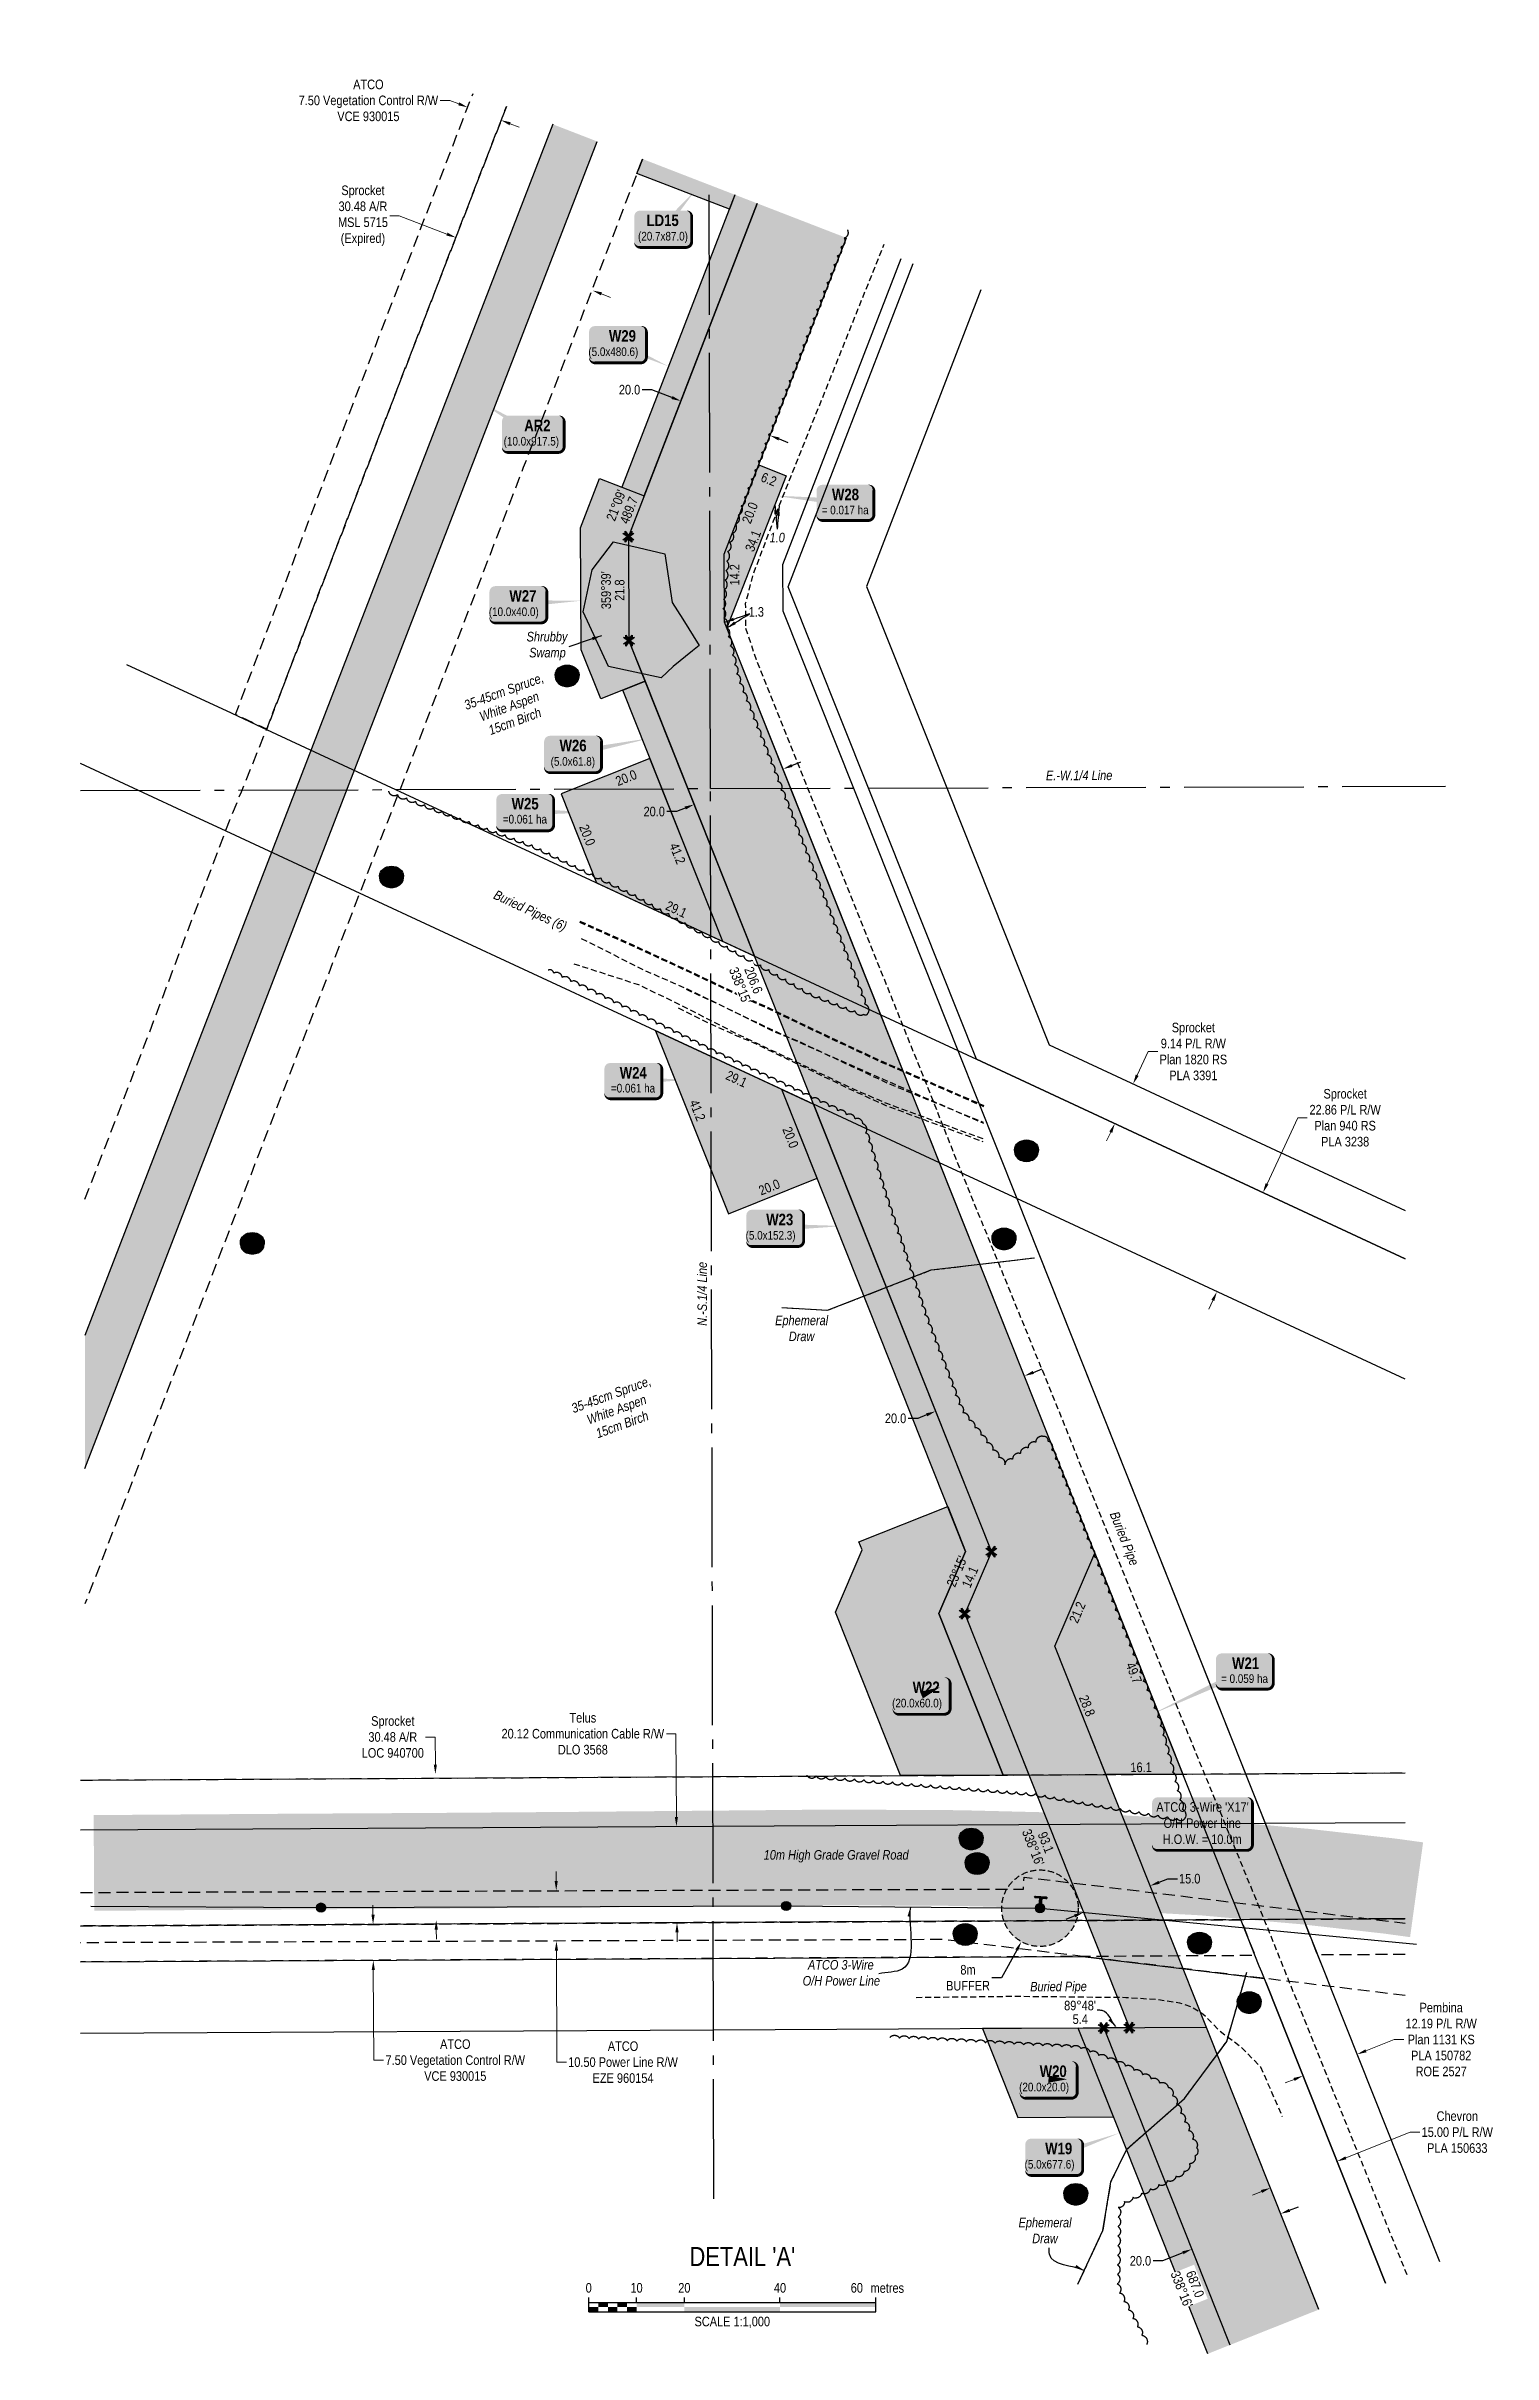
# Model space of a CAD drawing. Extents: x 507565 to 531726, y 6009554 to 6022365.
# Drawn here: x 507565 to 509077, y 6015260 to 6017671 of the extents above; entities that cross this region are included whole.
import ezdxf
from ezdxf.enums import TextEntityAlignment as Align

# ---------------------------------------------------------------- set-up
doc = ezdxf.new("R2010")
doc.units = 0
doc.header["$LTSCALE"] = 5
doc.header["$PDMODE"] = 34
doc.header["$PDSIZE"] = 0.03
for name, pattern in [('0', [1, 1, 0]), ('DASHED4', [1.875, 1.25, -0.625]), ('foc-ACCESSROAD', [3.75, 2.5, -1.25]), ('foc-FLOWLINE', [3.75, 2.5, -1.25]), ('foc-QUARTERLINE', [33, 25, -3, 2, -3]), ('foc-TOPO-ephemeral', [6.25, 3.125, -0.625, 0.625, -0.625, 0.625, -0.625]), ('POWERLINE5', [7.8, 2.4, -0.6, 0.6, -0.6, 0.6, -0.6, 2.4]), ('UG_PIPE', [1.875, 1.25, -0.625])]:
    doc.linetypes.add(name, pattern=pattern)
doc.layers.get('Defpoints').update_dxf_attribs({"color": 9})
for name, color, linetype in [('AS-PIPE-UG', 44, 'UG_PIPE'), ('AS-PIPE-UG-T', 44, 'Continuous'), ('AS-POWER', 104, 'foc-POWER'), ('AS-POWER-EXISTING', 72, 'POWERLINE5'), ('AS-POWER-EXISTING-ANC', 72, 'Continuous'), ('AS-POWER-T', 104, 'Continuous'), ('AS-ROADS', 254, 'Continuous'), ('AS-TELUS', 224, 'foc-TEL'), ('DETAIL-T', 7, 'Continuous'), ('F-AR', 190, 'foc-ACCESSROAD'), ('F-EZE', 190, 'foc-FLOWLINE'), ('F-RW', 190, 'Continuous'), ('F-WS', 190, 'foc-ACCESSROAD'), ('L-BD1', 253, 'Continuous'), ('L-MON', 1, 'Continuous'), ('L-QSEC', 8, 'foc-QUARTERLINE'), ('L-SECQ', 8, 'foc-QUARTERLINE'), ('P-BUFFER-H 100m', 191, 'Continuous'), ('P-CROSSINGS', 250, 'Continuous'), ('P-PROPOSED', 10, 'Continuous'), ('P-PROPOSED-H', 21, 'Continuous'), ('P-TEMP-BLOCKS', 250, 'Continuous'), ('P-TEMP-H', 41, 'Continuous'), ('P-TEMP_LOG DECK', 46, 'Continuous'), ('P-TEMP_WORKSPACE', 46, 'Continuous'), ('P-TXT', 4, 'Continuous'), ('P-WORKAREA', 113, 'Continuous'), ('P-WORKAREA-H', 111, 'Continuous'), ('T-BUSH', 110, '0'), ('T-BUSH-T', 110, 'Continuous'), ('T-DRAW', 143, 'foc-TOPO-ephemeral'), ('T-WATER-T', 170, 'Continuous'), ('WETLAND', 143, 'Continuous'), ('WETLAND-T', 146, 'Continuous')]:
    doc.layers.add(name, color=color, linetype=linetype)
for name, color, linetype, lineweight in [('F-AR-T', 190, 'Continuous', 9), ('F-EZE-T', 190, 'Continuous', 9), ('F-RW-T', 190, 'Continuous', 9), ('P-TEMP-T', 46, 'Continuous', 18), ('T-TEXT', 48, 'Continuous', 18), ('T-TIE-T', 201, 'Continuous', 18)]:
    doc.layers.add(name, color=color, linetype=linetype, lineweight=lineweight)
doc.layers.add('P-POWER BUFFER', color=7, linetype='DASHED4', true_color=0x007000)
doc.layers.add('P-POWER BUFFER-T', color=7, linetype='DASHED4', true_color=0x007000)
doc.layers.add('P-POWER BUFFER-H', color=7, linetype='0', true_color=0x8aff8a, transparency=0.7)
doc.styles.add('80', font='ARIALN.TTF', dxfattribs={"height": 10})
doc.styles.add('80CG', font='ARIALN.TTF', dxfattribs={"height": 10})
doc.styles.add('80L', font='ARIALN.TTF', dxfattribs={"height": 10})
doc.styles.add('80LS', font='ARIALNI.TTF', dxfattribs={"height": 10})
doc.styles.add('BOLD', font='ARIALNB.TTF')
doc.styles.add('Crossing', font='ARIALN.TTF', dxfattribs={"height": 10})
doc.styles.add('foc-LtypeFont', font='ARIALN.TTF', dxfattribs={"height": 7.35})
doc.styles.get("Standard").update_dxf_attribs({"font": 'ARIALN.TTF'})
doc.linetypes.add('foc-POWER', pattern='A,6,-1,["P",foc-LtypeFont,S=0.2,R=0,X=-0.625,Y=-0.75],-1.24,4', length=12.24)
doc.linetypes.add('foc-TEL', pattern='A,2,-1,["T",foc-LtypeFont,S=0.2,R=0,X=-0.425,Y=-0.75],-1.24,8', length=12.24)
doc.linetypes.add('foc-TEL-NOLINE', pattern='A,0,-2,["T",foc-LtypeFont,S=0.2,R=0,X=-0.425,Y=-0.75],-10.24', length=12.24)
doc.linetypes.add('foc-TOPO-flowdirection-NOLINE', pattern='A,0,[">",foc-LtypeFont,S=0.3,R=0,X=0,Y=-0.945],-20,[">",foc-LtypeFont,S=0.3,R=0,X=0,Y=-0.945],0', length=20)
doc.dimstyles.new('Compass 5 000', dxfattribs={"dimscale": 5, "dimtxt": 9, "dimasz": 2, "dimexe": 0.2, "dimexo": 0.0625, "dimgap": 0.5, "dimtad": 0, "dimtih": 1, "dimtoh": 1, "dimzin": 0, "dimdsep": 46, "dimtxsty": '80CG', "dimcen": 0.1, "dimse1": 1, "dimse2": 1, "dimclrd": 256, "dimclrt": 256, "dimaunit": 1, "dimadec": 4, "dimazin": 0, "dimtfac": 0.06, "dimtofl": 0, "dimtmove": 0, "dimatfit": 1, "dimfxl": 0.2, "dimtolj": 1, "dimtzin": 0, "dimlwd": -1, "dimarcsym": 0})

msp = doc.modelspace()

# ---------------------------------------------------------------- texts
at = {"layer": 'AS-PIPE-UG-T', "char_height": 9.99463, "attachment_point": 1, "style": '80L'}
for s, width, insert, rotation in [('\\pi0.32072;{\\fArial Narrow|b0|i1|c0|p34;Buried Pipes (6)}', 81.5734, (508035.181, 6016789.98), 335.086406), ('\\pi0.31467;{\\fArial Narrow|b0|i1|c0|p34;Buried Pipe}', 59.03588, (508685.095, 6016141.672), 291.703115), ('\\pi0.31467;{\\fArial Narrow|b0|i1|c0|p34;Buried Pipe}', 59.03588, (508592.634, 6015648.971), 0.318675)]:
    msp.add_mtext_dynamic_manual_height_columns(s, width=width, gutter_width=50, heights=[0], dxfattribs=dict(at, insert=insert, rotation=rotation))
at = {"layer": 'AS-POWER', "insert": (508354.617, 6015671.771), "char_height": 9.99463, "attachment_point": 1, "style": '80L'}
msp.add_mtext_dynamic_manual_height_columns('\\pi6.1325;{\\fArial Narrow|b0|i1|c0|p34;ATCO 3-Wire \\P\\pi0.59659;O/H Power Line}', width=80.67299, gutter_width=50, heights=[0], dxfattribs=at)
at = {"layer": 'DETAIL-T', "color": 3, "insert": (508292.213, 6015362.136), "char_height": 19.9893, "width": 223.73782, "attachment_point": 5, "style": '80CG'}
msp.add_mtext("DETAIL 'A'", dxfattribs=at)
at = {"layer": 'L-BD1', "color": 6}
for s, rotation, p in [("21%%d09'", 68.854467, (508160.232, 6017191.207)), ('489.7', 68.854467, (508173.515, 6017186.069)), ("359%%d39'", 90.285198, (508149.733, 6017102.554)), ('21.8', 90.285198, (508163.975, 6017102.624)), ("338%%d16'", 291.7087, (508596.156, 6015789.385)), ('93.1', 291.7087, (508609.388, 6015794.653))]:
    msp.add_text(s, height=9.9946, rotation=rotation, dxfattribs=at).set_placement(p, align=Align.MIDDLE_CENTER)
at = {"layer": 'L-BD1', "color": 5}
for s, p in [("89%%D48'", (508645.083, 6015624.257)), ('5.4', (508645.311, 6015610.017))]:
    msp.add_text(s, height=9.9946, dxfattribs=at).set_placement(p, align=Align.MIDDLE_CENTER)
at = {"layer": 'L-BD1', "color": 6, "insert": (508511.751, 6016079.719), "char_height": 9.99459, "width": 33.96756, "attachment_point": 2, "rotation": 66.704856, "line_spacing_factor": 0.9, "bg_fill": 1, "box_fill_scale": 1.15, "bg_fill_color": 41, "bg_fill_transparency": 0}
msp.add_mtext("23%%D15' 14.1", dxfattribs=at)
at = {"layer": 'L-SECQ', "char_height": 9.99461, "attachment_point": 1, "style": '80L'}
for s, width, insert, rotation in [('\\pi0.34467;{\\fArial Narrow|b0|i1|c0|p34;E.-W.1/4 Line}', 69.2199, (508609.113, 6016913.986), 0.181994), ('\\pi0.34399;{\\fArial Narrow|b0|i1|c0|p34;N.-S.1/4 Line}', 66.67557, (508245.309, 6016333.846), 90.151928)]:
    msp.add_mtext_dynamic_manual_height_columns(s, width=width, gutter_width=49.974, heights=[0], dxfattribs=dict(at, insert=insert, rotation=rotation))
at = {"layer": 'P-POWER BUFFER-T', "linetype": 'ByBlock', "insert": (508527.984, 6015653.223), "char_height": 9.9946, "attachment_point": 5, "style": '80CG'}
msp.add_mtext('\\A1;8m\\PBUFFER', dxfattribs=at)
at = {"layer": 'P-TEMP-T', "style": '80L'}
for s, rotation, p in [('6.2', 338.1349, (508319.852, 6017218.346)), ('20.0', 68.8545, (508300.114, 6017183.322)), ('34.1', 68.7186, (508303.344, 6017154.092)), ('14.2', 90.3463, (508284.011, 6017118.607)), ('20.0', 21.7434, (508170.774, 6016906.612)), ('20.0', 291.7434, (508130.186, 6016846.797)), ('41.2', 291.7434, (508224.5, 6016827.505)), ('29.1', 335.1365, (508223.184, 6016769.247)), ('29.1', 335.0924, (508286.089, 6016592.076)), ('41.2', 291.7434, (508245.4, 6016559.264)), ('20.0', 291.7062, (508342.603, 6016530.998)), ('20.0', 21.7677, (508320.336, 6016479.047)), ('21.2', 66.7049, (508642.217, 6016034.918)), ('49.7', 291.7061, (508701.366, 6015971.694)), ('28.8', 291.705, (508652.435, 6015937.384)), ('16.1', 0.3115, (508708.895, 6015873.084))]:
    msp.add_text(s, height=9.9946, rotation=rotation, dxfattribs=at).set_placement(p, align=Align.MIDDLE)
msp.add_text('1.3', height=9.9946, dxfattribs=at).set_placement((508306.787, 6017079.902), align=Align.MIDDLE)
at = {"layer": 'T-BUSH-T', "char_height": 9.99471, "attachment_point": 1, "rotation": 20, "style": '80L'}
for insert in [(507999.884, 6016986.591), (508112.033, 6016252.121)]:
    msp.add_mtext_dynamic_manual_height_columns('\\pi0.38672;{\\fArial Narrow|b0|i1|c0|p34;35-45cm Spruce, \\P\\pi11.486;White Aspen\\P\\pi15.447;15cm Birch}', width=86.17848, gutter_width=50.001, heights=[0], dxfattribs=dict(at, insert=insert))
at = {"layer": 'T-TEXT', "insert": (508390.239, 6015786.651), "char_height": 9.99463, "width": 152.0261, "attachment_point": 2, "style": '80LS'}
msp.add_mtext('10m High Grade Gravel Road', dxfattribs=at)
at = {"layer": 'T-TIE-T', "insert": (508328.603, 6017162.525), "char_height": 9.99463, "width": 18.34498, "attachment_point": 2, "style": '80L'}
msp.add_mtext('{\\fArial Narrow|b0|i1|c0|p34;1.0}', dxfattribs=at)
at = {"layer": 'T-WATER-T', "char_height": 10, "attachment_point": 1, "style": '80L'}
for insert in [(508322.662, 6016344.867), (508577.054, 6015402.626)]:
    msp.add_mtext_dynamic_manual_height_columns('\\pi3.7845;{\\fArial Narrow|b0|i1|c0|p34;Ephemeral \\P\\pi18.051;Draw}', width=62.89639, gutter_width=50.027, heights=[0], dxfattribs=dict(at, insert=insert))
at = {"layer": 'WETLAND-T', "insert": (508055.306, 6017059.01), "char_height": 9.99996, "attachment_point": 1, "style": '80L'}
msp.add_mtext_dynamic_manual_height_columns('\\pi11.431;{\\fArial Narrow|b0|i1|c0|p34;Shrubby \\P\\pi14.139;Swamp}', width=65.41351, gutter_width=50, heights=[0], dxfattribs=at)

# ---------------------------------------------------------------- blocks, each defined once
blk = doc.blocks.new('POWERPOLE')
h = blk.add_hatch(color=255)
edge = h.paths.add_edge_path()
edge.add_arc((0, 0), 0.96, 0, 360)
at = {"linetype": 'Continuous'}
for p, q in [((0.68, -0.68), (-0.68, 0.68)), ((-0.68, -0.68), (0.68, 0.68))]:
    blk.add_line(p, q, dxfattribs=at)
blk.add_circle((0, 0), 0.96, dxfattribs=at)
blk = doc.blocks.new('*U442')
at = {"true_color": 0xff8aff}
h = blk.add_hatch(color=211, dxfattribs=at)
edge = h.paths.add_edge_path()
edge.add_line((-24, -20), (24, -20))
edge.add_arc((24, -14), 6, 270, 360)
edge.add_line((30, -14), (30, 12.5))
edge.add_arc((24, 12.5), 6, 0, 90)
edge.add_line((24, 18.5), (-24, 18.5))
edge.add_arc((-24, 12.5), 6, 90, 180)
edge.add_line((-30, 12.5), (-30, -14))
edge.add_arc((-24, -14), 6, 180, 270)
at = {"color": 250, "flags": 128}
blk.add_lwpolyline([(-24, -20, 3, 3, 0), (24, -20, 3, 3, 0.414214), (30, -14, 3, 3, 0), (30, 12.5, 3, 0, 0.414214), (24, 18.5, 0, 0, 0), (-24, 18.5, 0, 0, 0.414214), (-30, 12.5, 0, 0, 0), (-30, -14, 0, 3, 0.414214)], format="xyseb", close=True, dxfattribs=at)
at = {"flags": 128}
blk.add_lwpolyline([(19.5, -0.2, 0, 7.5, 0), (0, 0, 0, 0, 0)], format="xyseb", dxfattribs=at)
at = {"color": 250}
for tag, p, height, style in [('TEMP_AREA_W1_001', (-9.2, 2.2), 12, 'BOLD'), ('ENTER_TEXT_001', (-30.7, -12.8), 9, '80')]:
    blk.add_attdef(tag, p, '', height=height, dxfattribs=dict(at, style=style))
blk = doc.blocks.new('*U478')
at = {"true_color": 0xff8aff}
h = blk.add_hatch(color=211, dxfattribs=at)
edge = h.paths.add_edge_path()
edge.add_line((-24, -20), (24, -20))
edge.add_arc((24, -14), 6, 270, 360)
edge.add_line((30, -14), (30, 12.5))
edge.add_arc((24, 12.5), 6, 0, 90)
edge.add_line((24, 18.5), (-24, 18.5))
edge.add_arc((-24, 12.5), 6, 90, 180)
edge.add_line((-30, 12.5), (-30, -14))
edge.add_arc((-24, -14), 6, 180, 270)
at = {"color": 250, "flags": 128}
blk.add_lwpolyline([(-24, -20, 3, 3, 0), (24, -20, 3, 3, 0.414214), (30, -14, 3, 3, 0), (30, 12.5, 3, 0, 0.414214), (24, 18.5, 0, 0, 0), (-24, 18.5, 0, 0, 0.414214), (-30, 12.5, 0, 0, 0), (-30, -14, 0, 3, 0.414214)], format="xyseb", close=True, dxfattribs=at)
at = {"flags": 128}
blk.add_lwpolyline([(19.6, 8.4, 0, 7.5, 0), (0, 0, 0, 0, 0)], format="xyseb", dxfattribs=at)
at = {"color": 250}
for tag, p, height, style in [('TEMP_AREA_W1_001', (-9.2, 2.2), 12, 'BOLD'), ('ENTER_TEXT_001', (-30.7, -12.8), 9, '80')]:
    blk.add_attdef(tag, p, '', height=height, dxfattribs=dict(at, style=style))
blk = doc.blocks.new('*U450')
at = {"true_color": 0xff8aff}
h = blk.add_hatch(color=211, dxfattribs=at)
edge = h.paths.add_edge_path()
edge.add_line((-24, -20), (24, -20))
edge.add_arc((24, -14), 6, 270, 360)
edge.add_line((30, -14), (30, 12.5))
edge.add_arc((24, 12.5), 6, 0, 90)
edge.add_line((24, 18.5), (-24, 18.5))
edge.add_arc((-24, 12.5), 6, 90, 180)
edge.add_line((-30, 12.5), (-30, -14))
edge.add_arc((-24, -14), 6, 180, 270)
at = {"color": 250, "flags": 128}
blk.add_lwpolyline([(-24, -20, 3, 3, 0), (24, -20, 3, 3, 0.414214), (30, -14, 3, 3, 0), (30, 12.5, 3, 0, 0.414214), (24, 18.5, 0, 0, 0), (-24, 18.5, 0, 0, 0.414214), (-30, 12.5, 0, 0, 0), (-30, -14, 0, 3, 0.414214)], format="xyseb", close=True, dxfattribs=at)
at = {"flags": 128}
blk.add_lwpolyline([(71.6, 1.4, 0, 7.5, 0), (0, 0, 0, 0, 0)], format="xyseb", dxfattribs=at)
at = {"color": 250}
for tag, p, height, style in [('TEMP_AREA_W1_001', (-9.2, 2.2), 12, 'BOLD'), ('ENTER_TEXT_001', (-30.7, -12.8), 9, '80')]:
    blk.add_attdef(tag, p, '', height=height, dxfattribs=dict(at, style=style))
blk = doc.blocks.new('*U451')
at = {"true_color": 0xff8aff}
h = blk.add_hatch(color=211, dxfattribs=at)
edge = h.paths.add_edge_path()
edge.add_line((-24, -18.9), (24, -18.9))
edge.add_arc((24, -12.9), 6, 270, 360)
edge.add_line((30, -12.9), (30, 12.5))
edge.add_arc((24, 12.5), 6, 0, 90)
edge.add_line((24, 18.5), (-24, 18.5))
edge.add_arc((-24, 12.5), 6, 90, 180)
edge.add_line((-30, 12.5), (-30, -12.9))
edge.add_arc((-24, -12.9), 6, 180, 270)
at = {"color": 250, "flags": 128}
blk.add_lwpolyline([(-24, -18.9, 3, 3, 0), (24, -18.9, 3, 3, 0.414214), (30, -12.9, 3, 3, 0), (30, 12.5, 3, 0, 0.414214), (24, 18.5, 0, 0, 0), (-24, 18.5, 0, 0, 0.414214), (-30, 12.5, 0, 0, 0), (-30, -12.9, 0, 3, 0.414214)], format="xyseb", close=True, dxfattribs=at)
at = {"flags": 128}
blk.add_lwpolyline([(55.3, 0.9, 0, 7.5, 0), (0, 0, 0, 0, 0)], format="xyseb", dxfattribs=at)
at = {"color": 250}
for tag, p, height, style in [('TEMP_AREA_W1_001', (-9.2, 2.2), 12, 'BOLD'), ('ENTER_TEXT_001', (-30.7, -12.8), 9, '80')]:
    blk.add_attdef(tag, p, '', height=height, dxfattribs=dict(at, style=style))
blk = doc.blocks.new('*U452')
at = {"true_color": 0xff8aff}
h = blk.add_hatch(color=211, dxfattribs=at)
edge = h.paths.add_edge_path()
edge.add_line((-24, -20), (24, -20))
edge.add_arc((24, -14), 6, 270, 360)
edge.add_line((30, -14), (30, 12.5))
edge.add_arc((24, 12.5), 6, 0, 90)
edge.add_line((24, 18.5), (-24, 18.5))
edge.add_arc((-24, 12.5), 6, 90, 180)
edge.add_line((-30, 12.5), (-30, -14))
edge.add_arc((-24, -14), 6, 180, 270)
at = {"color": 250, "flags": 128}
blk.add_lwpolyline([(-24, -20, 3, 3, 0), (24, -20, 3, 3, 0.414214), (30, -14, 3, 3, 0), (30, 12.5, 3, 0, 0.414214), (24, 18.5, 0, 0, 0), (-24, 18.5, 0, 0, 0.414214), (-30, 12.5, 0, 0, 0), (-30, -14, 0, 3, 0.414214)], format="xyseb", close=True, dxfattribs=at)
at = {"flags": 128}
blk.add_lwpolyline([(66.5, -0.8, 0, 7.5, 0), (0, 0, 0, 0, 0)], format="xyseb", dxfattribs=at)
at = {"color": 250}
for tag, p, height, style in [('TEMP_AREA_W1_001', (-9.2, 2.2), 12, 'BOLD'), ('ENTER_TEXT_001', (-30.7, -12.8), 9, '80')]:
    blk.add_attdef(tag, p, '', height=height, dxfattribs=dict(at, style=style))
blk = doc.blocks.new('*U453')
at = {"true_color": 0xff8aff}
h = blk.add_hatch(color=211, dxfattribs=at)
edge = h.paths.add_edge_path()
edge.add_line((-24, -20), (24, -20))
edge.add_arc((24, -14), 6, 270, 360)
edge.add_line((30, -14), (30, 12.5))
edge.add_arc((24, 12.5), 6, 0, 90)
edge.add_line((24, 18.5), (-24, 18.5))
edge.add_arc((-24, 12.5), 6, 90, 180)
edge.add_line((-30, 12.5), (-30, -14))
edge.add_arc((-24, -14), 6, 180, 270)
at = {"color": 250, "flags": 128}
blk.add_lwpolyline([(-24, -20, 3, 3, 0), (24, -20, 3, 3, 0.414214), (30, -14, 3, 3, 0), (30, 12.5, 3, 0, 0.414214), (24, 18.5, 0, 0, 0), (-24, 18.5, 0, 0, 0.414214), (-30, 12.5, 0, 0, 0), (-30, -14, 0, 3, 0.414214)], format="xyseb", close=True, dxfattribs=at)
at = {"flags": 128}
blk.add_lwpolyline([(82.3, 16.3, 0, 7.5, 0), (0, 0, 0, 0, 0)], format="xyseb", dxfattribs=at)
at = {"color": 250}
for tag, p, height, style in [('TEMP_AREA_W1_001', (-9.2, 2.2), 12, 'BOLD'), ('ENTER_TEXT_001', (-30.7, -12.8), 9, '80')]:
    blk.add_attdef(tag, p, '', height=height, dxfattribs=dict(at, style=style))
blk = doc.blocks.new('*U454')
at = {"true_color": 0xff8aff}
h = blk.add_hatch(color=211, dxfattribs=at)
edge = h.paths.add_edge_path()
edge.add_line((-24, -20), (24, -20))
edge.add_arc((24, -14), 6, 270, 360)
edge.add_line((30, -14), (30, 12.5))
edge.add_arc((24, 12.5), 6, 0, 90)
edge.add_line((24, 18.5), (-24, 18.5))
edge.add_arc((-24, 12.5), 6, 90, 180)
edge.add_line((-30, 12.5), (-30, -14))
edge.add_arc((-24, -14), 6, 180, 270)
at = {"color": 250, "flags": 128}
blk.add_lwpolyline([(-24, -20, 3, 3, 0), (24, -20, 3, 3, 0.414214), (30, -14, 3, 3, 0), (30, 12.5, 3, 0, 0.414214), (24, 18.5, 0, 0, 0), (-24, 18.5, 0, 0, 0.414214), (-30, 12.5, 0, 0, 0), (-30, -14, 0, 3, 0.414214)], format="xyseb", close=True, dxfattribs=at)
at = {"flags": 128}
blk.add_lwpolyline([(65.7, 3.2, 0, 7.5, 0), (0, 0, 0, 0, 0)], format="xyseb", dxfattribs=at)
at = {"color": 250}
for tag, p, height, style in [('TEMP_AREA_W1_001', (-9.2, 2.2), 12, 'BOLD'), ('ENTER_TEXT_001', (-30.7, -12.8), 9, '80')]:
    blk.add_attdef(tag, p, '', height=height, dxfattribs=dict(at, style=style))
blk = doc.blocks.new('*U456')
at = {"true_color": 0xff8aff}
h = blk.add_hatch(color=211, dxfattribs=at)
edge = h.paths.add_edge_path()
edge.add_line((-24, -20), (24, -20))
edge.add_arc((24, -14), 6, 270, 360)
edge.add_line((30, -14), (30, 12.5))
edge.add_arc((24, 12.5), 6, 0, 90)
edge.add_line((24, 18.5), (-24, 18.5))
edge.add_arc((-24, 12.5), 6, 90, 180)
edge.add_line((-30, 12.5), (-30, -14))
edge.add_arc((-24, -14), 6, 180, 270)
at = {"color": 250, "flags": 128}
blk.add_lwpolyline([(-24, -20, 3, 3, 0), (24, -20, 3, 3, 0.414214), (30, -14, 3, 3, 0), (30, 12.5, 3, 0, 0.414214), (24, 18.5, 0, 0, 0), (-24, 18.5, 0, 0, 0.414214), (-30, 12.5, 0, 0, 0), (-30, -14, 0, 3, 0.414214)], format="xyseb", close=True, dxfattribs=at)
at = {"flags": 128}
blk.add_lwpolyline([(53.2, -23.7, 0, 7.5, 0), (0, 0, 0, 0, 0)], format="xyseb", dxfattribs=at)
at = {"color": 250}
for tag, p, height, style in [('TEMP_AREA_W1_001', (-9.2, 2.2), 12, 'BOLD'), ('ENTER_TEXT_001', (-30.7, -12.8), 9, '80')]:
    blk.add_attdef(tag, p, '', height=height, dxfattribs=dict(at, style=style))
blk = doc.blocks.new('*U64')
at = {"color": 0}
for p, q in [((-150, 0), (-150, 15)), ((-150, 10), (150.2, 10)), ((-150, 0), (150.2, 0)), ((-100, 10), (-100, 15)), ((-50, 10), (-50, 15)), ((50, 10), (50, 15)), ((150.2, 0), (150.2, 15))]:
    blk.add_line(p, q, dxfattribs=at)
for points in [[(-150, 5), (-140, 5), (-150, 0), (-140, 0)], [(-140, 10), (-130, 10), (-140, 5), (-130, 5)], [(-130, 5), (-120, 5), (-130, 0), (-120, 0)], [(-120, 10), (-110, 10), (-120, 5), (-110, 5)], [(-110, 5), (-100, 5), (-110, 0), (-100, 0)], [(-100, 10), (-50, 10), (-100, 5), (-50, 5)], [(-50, 5), (50, 5), (-50, 0), (50, 0)], [(50, 10), (150.2, 10), (50, 5), (150.2, 5)]]:
    blk.add_solid(points, dxfattribs=at)
at = {"color": 0, "style": '80'}
blk.add_text('metres', height=10, dxfattribs=at).set_placement((162.2, 20), align=Align.CENTER)
at = {"color": 0, "char_height": 10, "style": '80'}
for s, insert, attachment_point in [('0', (-150, 30.2), 2), ('10', (-100, 30.2), 2), ('20', (-50, 30.2), 2), ('40', (50, 30.2), 2), ('60', (136.7, 30.2), 3), ('SCALE 1:1,000', (0.1, -5), 2)]:
    blk.add_mtext(s, dxfattribs=dict(at, insert=insert, attachment_point=attachment_point))
blk = doc.blocks.new('*D187')
at = {"layer": 'Defpoints', "color": 0, "transparency": 16777216}
for p in [(508913.6, 6015461.5), (508920.1, 6015445.1), (508850.5, 6015417.4)]:
    blk.add_point(p, dxfattribs=at)
at = {"layer": 'F-RW-T', "transparency": 16777216}
for p, q in [((508922.9, 6015465.2), (508990.2, 6015492)), ((508990.2, 6015492), (509000.2, 6015492)), ((508834.7, 6015430), (508825.4, 6015426.3))]:
    blk.add_line(p, q, dxfattribs=at)
for points in [[(508922.3, 6015466.7), (508923.5, 6015463.6), (508913.6, 6015461.5)], [(508834.1, 6015431.6), (508835.3, 6015428.5), (508844, 6015433.7)]]:
    blk.add_solid(points, dxfattribs=at)
at = {"layer": 'F-RW-T', "transparency": 16777216, "insert": (509039.3, 6015492), "char_height": 10, "attachment_point": 5, "style": '80CG'}
blk.add_mtext('\\A1;Chevron\\P15.00 P/L R/W\\PPLA 150633', dxfattribs=at)
blk = doc.blocks.new('*D188')
at = {"layer": 'Defpoints', "color": 0, "transparency": 16777216}
for p in [(508927.4, 6015591.4), (508870.8, 6015568.9), (508934.6, 6015573.3)]:
    blk.add_point(p, dxfattribs=at)
at = {"layer": 'F-EZE-T', "transparency": 16777216}
for p, q in [((508943.9, 6015577), (508973.4, 6015588.7)), ((508973.4, 6015588.7), (508983.4, 6015588.7)), ((508868.7, 6015547.1), (508859.5, 6015543.4))]:
    blk.add_line(p, q, dxfattribs=at)
for points in [[(508943.3, 6015578.5), (508944.5, 6015575.4), (508934.6, 6015573.3)], [(508868.1, 6015548.6), (508869.4, 6015545.5), (508878, 6015550.8)]]:
    blk.add_solid(points, dxfattribs=at)
at = {"layer": 'F-EZE-T', "transparency": 16777216, "insert": (509022.5, 6015588.7), "char_height": 10, "attachment_point": 5, "style": '80CG'}
blk.add_mtext('\\A1;Pembina\\P12.19 P/L R/W\\PPlan 1131 KS\\PPLA 150782\\PROE 2527', dxfattribs=at)
blk = doc.blocks.new('*D189')
at = {"layer": 'Defpoints', "color": 0, "transparency": 16777216}
for p in [(508097.7, 6015744.2), (508154.6, 6015744.4), (508154.8, 6015691.9)]:
    blk.add_point(p, dxfattribs=at)
at = {"layer": 'F-EZE-T', "transparency": 16777216}
for p, q in [((508097.6, 6015754.2), (508097.6, 6015764.2)), ((508097.9, 6015681.6), (508098.3, 6015565.1)), ((508098.3, 6015565.1), (508108.3, 6015565.1))]:
    blk.add_line(p, q, dxfattribs=at)
for points in [[(508099.3, 6015754.2), (508096, 6015754.2), (508097.7, 6015744.2)], [(508099.6, 6015681.7), (508096.2, 6015681.6), (508097.9, 6015691.6)]]:
    blk.add_solid(points, dxfattribs=at)
at = {"layer": 'F-EZE-T', "transparency": 16777216, "insert": (508167.5, 6015565.1), "char_height": 10, "attachment_point": 5, "style": '80CG'}
blk.add_mtext('\\A1;ATCO\\P10.50 Power Line R/W\\PEZE 960154', dxfattribs=at)
blk = doc.blocks.new('*D190')
at = {"layer": 'Defpoints', "color": 0, "transparency": 16777216}
for p in [(507967.9, 6015709.3), (507906.5, 6015671.4), (507968.1, 6015671.8)]:
    blk.add_point(p, dxfattribs=at)
at = {"layer": 'F-EZE-T', "transparency": 16777216}
for p, q in [((507906.2, 6015719), (507906.2, 6015729)), ((507906.5, 6015661.4), (507907.1, 6015567.2)), ((507907.1, 6015567.2), (507917.1, 6015567.2))]:
    blk.add_line(p, q, dxfattribs=at)
for points in [[(507907.9, 6015719), (507904.6, 6015719), (507906.3, 6015709)], [(507908.2, 6015661.4), (507904.9, 6015661.4), (507906.5, 6015671.4)]]:
    blk.add_solid(points, dxfattribs=at)
at = {"layer": 'F-EZE-T', "transparency": 16777216, "insert": (507992.2, 6015567.2), "char_height": 10, "attachment_point": 5, "style": '80CG'}
blk.add_mtext('\\A1;ATCO\\P7.50 Vegetation Control R/W\\PVCE 930015', dxfattribs=at)
blk = doc.blocks.new('*D191')
at = {"layer": 'Defpoints', "color": 0, "transparency": 16777216}
for p in [(508155.5, 6015810.9), (508223.3, 6015811.3), (508156.1, 6015710.3)]:
    blk.add_point(p, dxfattribs=at)
at = {"layer": 'F-RW-T', "transparency": 16777216}
for p, q in [((508222.8, 6015908.1), (508212.8, 6015908.1)), ((508223.3, 6015821.3), (508222.8, 6015908.1)), ((508223.9, 6015700.7), (508224, 6015690.7))]:
    blk.add_line(p, q, dxfattribs=at)
for points in [[(508224.9, 6015821.3), (508221.6, 6015821.3), (508223.3, 6015811.3)], [(508225.6, 6015700.7), (508222.2, 6015700.7), (508223.9, 6015710.7)]]:
    blk.add_solid(points, dxfattribs=at)
at = {"layer": 'F-RW-T', "transparency": 16777216, "insert": (508125.5, 6015908.1), "char_height": 10, "attachment_point": 5, "style": '80CG'}
blk.add_mtext('\\A1;Telus\\P20.12 Communication Cable R/W\\PDLO 3568', dxfattribs=at)
blk = doc.blocks.new('*D192')
at = {"layer": 'Defpoints', "color": 0, "transparency": 16777216}
for p in [(507951.3, 6015865.8), (507971.4, 6015865.9), (507952.2, 6015713.4)]:
    blk.add_point(p, dxfattribs=at)
at = {"layer": 'F-AR-T', "transparency": 16777216}
for p, q in [((507971.2, 6015904.7), (507961.2, 6015904.7)), ((507971.4, 6015875.9), (507971.2, 6015904.7)), ((507972.3, 6015703.5), (507972.4, 6015693.5))]:
    blk.add_line(p, q, dxfattribs=at)
for points in [[(507973, 6015875.9), (507969.7, 6015875.9), (507971.4, 6015865.9)], [(507974, 6015703.5), (507970.6, 6015703.5), (507972.3, 6015713.5)]]:
    blk.add_solid(points, dxfattribs=at)
at = {"layer": 'F-AR-T', "transparency": 16777216, "insert": (507926.9, 6015904.7), "char_height": 10, "attachment_point": 5, "style": '80CG'}
blk.add_mtext('\\A1;Sprocket\\P30.48 A/R\\PLOC 940700', dxfattribs=at)
blk = doc.blocks.new('*D193')
at = {"layer": 'Defpoints', "color": 0, "transparency": 16777216}
for p in [(508794.4, 6016492.9), (508836.3, 6016473.4), (508746.3, 6016389.3)]:
    blk.add_point(p, dxfattribs=at)
at = {"layer": 'F-RW-T', "transparency": 16777216}
for p, q in [((508840.5, 6016482.5), (508872.6, 6016551.5)), ((508872.6, 6016551.5), (508882.6, 6016551.5)), ((508783.9, 6016360.8), (508779.7, 6016351.7))]:
    blk.add_line(p, q, dxfattribs=at)
for points in [[(508839, 6016483.2), (508842, 6016481.8), (508836.3, 6016473.4)], [(508782.4, 6016361.5), (508785.4, 6016360.1), (508788.1, 6016369.8)]]:
    blk.add_solid(points, dxfattribs=at)
at = {"layer": 'F-RW-T', "transparency": 16777216, "insert": (508922.1, 6016551.5), "char_height": 10, "attachment_point": 5, "style": '80CG'}
blk.add_mtext('\\A1;Sprocket\\P22.86 P/L R/W\\PPlan 940 RS\\PPLA 3238', dxfattribs=at)
blk = doc.blocks.new('*D194')
at = {"layer": 'Defpoints', "color": 0, "transparency": 16777216}
for p in [(508689.1, 6016592.2), (508700.6, 6016586.9), (508669.8, 6016550.8)]:
    blk.add_point(p, dxfattribs=at)
at = {"layer": 'F-RW-T', "transparency": 16777216}
for p, q in [((508704.8, 6016595.9), (508716.3, 6016620.7)), ((508716.3, 6016620.7), (508726.3, 6016620.7)), ((508677.1, 6016536.4), (508672.9, 6016527.3))]:
    blk.add_line(p, q, dxfattribs=at)
for points in [[(508703.3, 6016596.6), (508706.3, 6016595.2), (508700.6, 6016586.9)], [(508675.6, 6016537.1), (508678.7, 6016535.7), (508681.4, 6016545.4)]]:
    blk.add_solid(points, dxfattribs=at)
at = {"layer": 'F-RW-T', "transparency": 16777216, "insert": (508763.5, 6016620.7), "char_height": 10, "attachment_point": 5, "style": '80CG'}
blk.add_mtext('\\A1;Sprocket\\P9.14 P/L R/W\\PPlan 1820 RS\\PPLA 3391', dxfattribs=at)
blk = doc.blocks.new('*D195')
at = {"layer": 'Defpoints', "color": 0, "transparency": 16777216}
for p in [(508135.7, 6017415.6), (507716.2, 6016755.6), (507859.1, 6016700.4)]:
    blk.add_point(p, dxfattribs=at)
at = {"layer": 'F-AR-T', "transparency": 16777216}
for p, q in [((507933.7, 6017493.7), (507923.7, 6017493.7)), ((507983.5, 6017474.5), (507933.7, 6017493.7)), ((508145, 6017412), (508154.3, 6017408.4))]:
    blk.add_line(p, q, dxfattribs=at)
for points in [[(507984.1, 6017476), (507982.9, 6017472.9), (507992.8, 6017470.9)], [(508145.6, 6017413.6), (508144.4, 6017410.5), (508135.7, 6017415.6)]]:
    blk.add_solid(points, dxfattribs=at)
at = {"layer": 'F-AR-T', "transparency": 16777216, "insert": (507895.7, 6017493.7), "char_height": 10, "attachment_point": 5, "style": '80CG'}
blk.add_mtext('\\A1;Sprocket\\P30.48 A/R\\PMSL 5715\\P(Expired)', dxfattribs=at)
blk = doc.blocks.new('*D196')
at = {"layer": 'Defpoints', "color": 0, "transparency": 16777216}
for p in [(508005.1, 6017606.9), (507891, 6017311.8), (507926, 6017298.3)]:
    blk.add_point(p, dxfattribs=at)
at = {"layer": 'F-EZE-T', "transparency": 16777216}
for p, q in [((507986.5, 6017614.1), (507976.5, 6017614.1)), ((507995.8, 6017610.5), (507986.5, 6017614.1)), ((508049.5, 6017589.8), (508058.8, 6017586.2))]:
    blk.add_line(p, q, dxfattribs=at)
for points in [[(507996.4, 6017612.1), (507995.2, 6017609), (508005.1, 6017606.9)], [(508050.1, 6017591.3), (508048.9, 6017588.2), (508040.1, 6017593.4)]]:
    blk.add_solid(points, dxfattribs=at)
at = {"layer": 'F-EZE-T', "transparency": 16777216, "insert": (507901.4, 6017614.1), "char_height": 10, "attachment_point": 5, "style": '80CG'}
blk.add_mtext('\\A1;ATCO\\P7.50 Vegetation Control R/W\\PVCE 930015', dxfattribs=at)
blk = doc.blocks.new('xing2')
h = blk.add_hatch(color=50)
h.dxf.hatch_style = 1
edge = h.paths.add_edge_path()
edge.add_ellipse((0, 0), major_axis=(-12.5, 0), ratio=0.816297, start_angle=0, end_angle=360)
h = blk.add_hatch(color=250)
h.dxf.hatch_style = 1
edge = h.paths.add_edge_path()
edge.add_ellipse((0, -2), major_axis=(-12.5, 0), ratio=0.816297, start_angle=0, end_angle=180)
edge.add_line((12.5, -2), (12.5, 0))
edge.add_ellipse((0, 0), major_axis=(-12.5, 0), ratio=0.816297, start_angle=0, end_angle=180, ccw=False)
edge.add_line((-12.5, 0), (-12.5, -2))
at = {"color": 250}
blk.add_ellipse((0, 0), major_axis=(-12.5, 0), ratio=0.816297, dxfattribs=at)
blk.add_ellipse((0, -2), major_axis=(-12.5, 0), ratio=0.816297, start_param=0, end_param=3.141593, dxfattribs=at)
at = {"color": 250, "style": 'Crossing'}
blk.add_attdef('CROSSING', text='', height=9, dxfattribs=at).set_placement((0.1, 0), align=Align.MIDDLE_CENTER)
at = {"color": 250, "style": 'Crossing', "flags": 1}
for tag, p in [('DESCRIPTION', (0.1, -25.8)), ('OWNER', (0.1, -12.5)), ('LOCATION', (0.1, -39.3)), ('DWG_REF', (0.1, -52.8))]:
    blk.add_attdef(tag, text='', height=9, dxfattribs=at).set_placement(p, align=Align.MIDDLE_CENTER)
blk = doc.blocks.new('*U198')
h = blk.add_hatch(color=255)
h.dxf.hatch_style = 1
edge = h.paths.add_edge_path()
edge.add_arc((1.1, -0.09), 0.2, -94.5054, 85.4946, ccw=False)
edge.add_line((1.08, -0.29), (-0.22, -0.18))
edge.add_line((-0.22, -0.18), (-1.11, -0.11))
edge.add_arc((-1.1, 0.09), 0.2, 85.4946, 265.4946, ccw=False)
edge.add_line((-1.08, 0.29), (1.11, 0.11))
h = blk.add_hatch(color=255)
h.dxf.hatch_style = 1
edge = h.paths.add_edge_path()
edge.add_arc((-0.18, -2.26), 0.2, 175.4946, 355.4946, ccw=False)
edge.add_line((-0.38, -2.24), (-0.22, -0.18))
edge.add_line((-0.22, -0.18), (0.18, -0.22))
edge.add_line((0.18, -0.22), (0.02, -2.28))
at = {"color": 255}
blk.add_lwpolyline([(1.11, 0.11, -1), (1.08, -0.29), (-0.22, -0.18), (-1.11, -0.11, -1), (-1.08, 0.29)], format="xyb", close=True, dxfattribs=at)
at = {"color": 72, "const_width": 0.1, "flags": 128}
for points in [[(1.1, -0.09), (-1.1, 0.09)], [(-0.18, -2.26), (0, 0)]]:
    blk.add_lwpolyline(points, dxfattribs=at)
at = {"color": 255, "flags": 128}
blk.add_lwpolyline([(0.02, -2.28, -1), (-0.38, -2.24), (-0.22, -0.18), (0.18, -0.22)], format="xyb", close=True, dxfattribs=at)
blk = doc.blocks.new('*D214')
at = {"layer": 'Defpoints', "color": 0, "transparency": 16777216}
for p in [(508269, 6017406.2), (508362.2, 6017370.2), (508321.2, 6017264.1)]:
    blk.add_point(p, dxfattribs=at)
at = {"layer": 'P-TXT', "transparency": 16777216}
for p, q in [((508197.5, 6017311.9), (508187.5, 6017311.9)), ((508218.6, 6017303.8), (508197.5, 6017311.9)), ((508330.5, 6017260.5), (508339.8, 6017256.9))]:
    blk.add_line(p, q, dxfattribs=at)
for points in [[(508219.2, 6017305.3), (508218, 6017302.2), (508228, 6017300.1)], [(508331.1, 6017262), (508329.9, 6017258.9), (508321.2, 6017264.1)]]:
    blk.add_solid(points, dxfattribs=at)
at = {"layer": 'P-TXT', "transparency": 16777216, "insert": (508174.3, 6017311.9), "char_height": 10, "attachment_point": 5, "style": '80CG'}
blk.add_mtext('\\A1;20.0', dxfattribs=at)
blk = doc.blocks.new('*U448')
at = {"true_color": 0xff8aff}
h = blk.add_hatch(color=211, dxfattribs=at)
edge = h.paths.add_edge_path()
edge.add_line((-24, -20), (24, -20))
edge.add_arc((24, -14), 6, 270, 360)
edge.add_line((30, -14), (30, 12.5))
edge.add_arc((24, 12.5), 6, 0, 90)
edge.add_line((24, 18.5), (-24, 18.5))
edge.add_arc((-24, 12.5), 6, 90, 180)
edge.add_line((-30, 12.5), (-30, -14))
edge.add_arc((-24, -14), 6, 180, 270)
at = {"flags": 128}
blk.add_lwpolyline([(68.8, 24.5, 0, 7.5, 0), (0, 0, 0, 0, 0)], format="xyseb", dxfattribs=at)
at = {"color": 250, "flags": 128}
blk.add_lwpolyline([(-24, -20, 3, 3, 0), (24, -20, 3, 3, 0.414214), (30, -14, 3, 3, 0), (30, 12.5, 3, 0, 0.414214), (24, 18.5, 0, 0, 0), (-24, 18.5, 0, 0, 0.414214), (-30, 12.5, 0, 0, 0), (-30, -14, 0, 3, 0.414214)], format="xyseb", close=True, dxfattribs=at)
at = {"color": 250}
for tag, p, height, style in [('TEMP_AREA_W1_001', (-9.2, 2.2), 12, 'BOLD'), ('ENTER_TEXT_001', (-30.7, -12.8), 9, '80')]:
    blk.add_attdef(tag, p, '', height=height, dxfattribs=dict(at, style=style))
blk = doc.blocks.new('*U489')
at = {"true_color": 0xff8aff}
h = blk.add_hatch(color=211, dxfattribs=at)
edge = h.paths.add_edge_path()
edge.add_line((-24, -18.8), (24, -18.8))
edge.add_arc((24, -12.8), 6, 270, 360)
edge.add_line((30, -12.8), (30, 12.5))
edge.add_arc((24, 12.5), 6, 0, 90)
edge.add_line((24, 18.5), (-24, 18.5))
edge.add_arc((-24, 12.5), 6, 90, 180)
edge.add_line((-30, 12.5), (-30, -12.8))
edge.add_arc((-24, -12.8), 6, 180, 270)
at = {"flags": 128}
blk.add_lwpolyline([(-100, -46.5, 0, 7.5, 0), (0, 0, 0, 0, 0)], format="xyseb", dxfattribs=at)
at = {"color": 250, "flags": 128}
blk.add_lwpolyline([(-24, -18.8, 3, 3, 0), (24, -18.8, 3, 3, 0.414214), (30, -12.8, 3, 3, 0), (30, 12.5, 3, 0, 0.414214), (24, 18.5, 0, 0, 0), (-24, 18.5, 0, 0, 0.414214), (-30, 12.5, 0, 0, 0), (-30, -12.8, 0, 3, 0.414214)], format="xyseb", close=True, dxfattribs=at)
at = {"color": 250}
for tag, p, height, style in [('TEMP_AREA_W1_001', (-9.2, 2.2), 12, 'BOLD'), ('ENTER_TEXT_001', (-30.7, -12.8), 9, '80')]:
    blk.add_attdef(tag, p, '', height=height, dxfattribs=dict(at, style=style))
blk = doc.blocks.new('TEMP')
h = blk.add_hatch(color=255)
h.dxf.hatch_style = 1
h.paths.add_polyline_path([(0, 0.25), (-0.67, 1.15), (-0.67, 0.67), (-1.15, 0.67), (-0.25, 0), (-1.15, -0.67), (-0.67, -0.67), (-0.67, -1.15), (0, -0.25), (0.67, -1.15), (0.67, -0.67), (1.15, -0.67), (0.25, 0), (1.15, 0.67), (0.67, 0.67), (0.67, 1.15)])
h.paths.add_polyline_path([(0.57, 0.85), (0.57, 0.57), (0.85, 0.57), (0.08, 0), (0.85, -0.57), (0.57, -0.57), (0.57, -0.85), (0, -0.08), (-0.57, -0.85), (-0.57, -0.57), (-0.85, -0.57), (-0.08, 0), (-0.85, 0.57), (-0.57, 0.57), (-0.57, 0.85), (0, 0.08)], flags=16)
h = blk.add_hatch(color=1)
h.dxf.hatch_style = 1
h.paths.add_polyline_path([(0, 0.08), (-0.57, 0.85), (-0.57, 0.57), (-0.85, 0.57), (-0.08, 0), (-0.85, -0.57), (-0.57, -0.57), (-0.57, -0.85), (0, -0.08), (0.57, -0.85), (0.57, -0.57), (0.85, -0.57), (0.08, 0), (0.85, 0.57), (0.57, 0.57), (0.57, 0.85)])
at = {"color": 1}
for p, q in [((-0.08, 0), (0.08, 0)), ((0, 0.08), (0, -0.08))]:
    blk.add_line(p, q, dxfattribs=at)
at = {"color": 255, "flags": 128}
blk.add_lwpolyline([(-0.25, 0), (-1.15, 0.67), (-0.67, 0.67), (-0.67, 1.15), (0, 0.25), (0.67, 1.15), (0.67, 0.67), (1.15, 0.67), (0.25, 0), (1.15, -0.67), (0.67, -0.67), (0.67, -1.15), (0, -0.25), (-0.67, -1.15), (-0.67, -0.67), (-1.15, -0.67)], close=True, dxfattribs=at)
at = {"color": 1, "flags": 128}
blk.add_lwpolyline([(-0.08, 0), (-0.85, 0.57), (-0.57, 0.57), (-0.57, 0.85), (0, 0.08), (0.57, 0.85), (0.57, 0.57), (0.85, 0.57), (0.08, 0), (0.85, -0.57), (0.57, -0.57), (0.57, -0.85), (0, -0.08), (-0.57, -0.85), (-0.57, -0.57), (-0.85, -0.57)], close=True, dxfattribs=at)
blk = doc.blocks.new('*U250')
h = blk.add_hatch(color=255)
edge = h.paths.add_edge_path()
edge.add_line((-46.5, -28.5), (46.5, -28.5))
edge.add_arc((46.5, -22.5), 6, 270, 360)
edge.add_line((52.5, -22.5), (52.5, 21))
edge.add_arc((46.5, 21), 6, 0, 90)
edge.add_line((46.5, 27), (-46.5, 27))
edge.add_arc((-46.5, 21), 6, 90, 180)
edge.add_line((-52.5, 21), (-52.5, -22.5))
edge.add_arc((-46.5, -22.5), 6, 180, 270)
at = {"color": 104, "flags": 128}
blk.add_lwpolyline([(-46.5, -28.5, 3, 3, 0), (46.5, -28.5, 3, 3, 0.414214), (52.5, -22.5, 3, 3, 0), (52.5, 21, 3, 0, 0.414214), (46.5, 27, 0, 0, 0), (-46.5, 27, 0, 0, 0.414214), (-52.5, 21, 0, 0, 0), (-52.5, -22.5, 0, 3, 0.414214)], format="xyseb", close=True, dxfattribs=at)
blk.add_lwpolyline([(-87.6, -96.7, 0, 7.5, 0), (0, 0, 0, 0, 0)], format="xyseb", dxfattribs=at)
at = {"color": 104, "style": '80'}
blk.add_attdef('ENTER_TEXT_001', (-26.8, -4.9), '', height=10, dxfattribs=at)
blk = doc.blocks.new('*D252')
at = {"layer": 'Defpoints', "color": 0, "transparency": 16777216}
for p in [(508334.7, 6016915.7), (508631.2, 6016170.9), (508538.3, 6016133.9)]:
    blk.add_point(p, dxfattribs=at)
at = {"layer": 'P-TXT', "transparency": 16777216}
for p, q in [((508344, 6016919.4), (508353.3, 6016923.1)), ((508223.3, 6016871.3), (508213.3, 6016871.3)), ((508232.6, 6016875), (508223.3, 6016871.3))]:
    blk.add_line(p, q, dxfattribs=at)
for points in [[(508343.4, 6016920.9), (508344.6, 6016917.9), (508334.7, 6016915.7)], [(508231.9, 6016876.6), (508233.2, 6016873.5), (508241.8, 6016878.7)]]:
    blk.add_solid(points, dxfattribs=at)
at = {"layer": 'P-TXT', "transparency": 16777216, "insert": (508200.1, 6016871.3), "char_height": 10, "attachment_point": 5, "style": '80CG'}
blk.add_mtext('\\A1;20.0', dxfattribs=at)
blk = doc.blocks.new('*D253')
at = {"layer": 'Defpoints', "color": 0, "transparency": 16777216}
for p in [(508860.4, 6015392.5), (508761.9, 6015369.7), (508767.5, 6015355.6)]:
    blk.add_point(p, dxfattribs=at)
at = {"layer": 'P-TXT', "transparency": 16777216}
for p, q in [((508864, 6015410.4), (508873.3, 6015414.1)), ((508752.6, 6015366), (508731.4, 6015357.6)), ((508731.4, 6015357.6), (508721.4, 6015357.6))]:
    blk.add_line(p, q, dxfattribs=at)
for points in [[(508863.4, 6015411.9), (508864.7, 6015408.8), (508854.7, 6015406.7)], [(508752, 6015367.6), (508753.2, 6015364.5), (508761.9, 6015369.7)]]:
    blk.add_solid(points, dxfattribs=at)
at = {"layer": 'P-TXT', "transparency": 16777216, "insert": (508708.2, 6015357.6), "char_height": 10, "attachment_point": 5, "style": '80CG'}
blk.add_mtext('\\A1;20.0', dxfattribs=at)
blk = doc.blocks.new('*D283')
at = {"layer": 'Defpoints', "color": 0, "transparency": 16777216}
for p in [(508717, 6015752.7), (508718.4, 6015749.3), (508647.4, 6015724.9)]:
    blk.add_point(p, dxfattribs=at)
at = {"layer": 'P-TXT', "transparency": 16777216}
for p, q in [((508727.7, 6015753), (508737, 6015756.7)), ((508737, 6015756.7), (508747, 6015756.7)), ((508639.5, 6015717.8), (508630.2, 6015714.1))]:
    blk.add_line(p, q, dxfattribs=at)
for points in [[(508727.1, 6015754.5), (508728.3, 6015751.4), (508718.4, 6015749.3)], [(508638.8, 6015719.4), (508640.1, 6015716.3), (508648.7, 6015721.5)]]:
    blk.add_solid(points, dxfattribs=at)
at = {"layer": 'P-TXT', "transparency": 16777216, "insert": (508759.7, 6015756.7), "char_height": 10, "attachment_point": 5, "style": '80CG'}
blk.add_mtext('\\A1;15.0', dxfattribs=at)
blk = doc.blocks.new('*D284')
at = {"layer": 'Defpoints', "color": 0, "transparency": 16777216}
for p in [(508582, 6016294.4), (508489.2, 6016257.4), (508494.1, 6016244.9)]:
    blk.add_point(p, dxfattribs=at)
at = {"layer": 'P-TXT', "transparency": 16777216}
for p, q in [((508596.3, 6016285.6), (508605.6, 6016289.3)), ((508475.6, 6016237.5), (508465.6, 6016237.5)), ((508484.8, 6016241.2), (508475.6, 6016237.5))]:
    blk.add_line(p, q, dxfattribs=at)
for points in [[(508595.7, 6016287.1), (508596.9, 6016284), (508587, 6016281.9)], [(508484.2, 6016242.8), (508485.5, 6016239.7), (508494.1, 6016244.9)]]:
    blk.add_solid(points, dxfattribs=at)
at = {"layer": 'P-TXT', "transparency": 16777216, "insert": (508452.3, 6016237.5), "char_height": 10, "attachment_point": 5, "style": '80CG'}
blk.add_mtext('\\A1;20.0', dxfattribs=at)
blk = doc.blocks.new('*U505')
at = {"true_color": 0xff8aff}
h = blk.add_hatch(color=211, dxfattribs=at)
edge = h.paths.add_edge_path()
edge.add_line((-24, -18.8), (24, -18.8))
edge.add_arc((24, -12.8), 6, 270, 360)
edge.add_line((30, -12.8), (30, 12.5))
edge.add_arc((24, 12.5), 6, 0, 90)
edge.add_line((24, 18.5), (-24, 18.5))
edge.add_arc((-24, 12.5), 6, 90, 180)
edge.add_line((-30, 12.5), (-30, -12.8))
edge.add_arc((-24, -12.8), 6, 180, 270)
at = {"flags": 128}
blk.add_lwpolyline([(-74.9, 7.3, 0, 7.5, 0), (0, 0, 0, 0, 0)], format="xyseb", dxfattribs=at)
at = {"color": 250, "flags": 128}
blk.add_lwpolyline([(-24, -18.8, 3, 3, 0), (24, -18.8, 3, 3, 0.414214), (30, -12.8, 3, 3, 0), (30, 12.5, 3, 0, 0.414214), (24, 18.5, 0, 0, 0), (-24, 18.5, 0, 0, 0.414214), (-30, 12.5, 0, 0, 0), (-30, -12.8, 0, 3, 0.414214)], format="xyseb", close=True, dxfattribs=at)
at = {"color": 250}
for tag, p, height, style in [('TEMP_AREA_W1_001', (-9.2, 2.2), 12, 'BOLD'), ('ENTER_TEXT_001', (-30.7, -12.8), 9, '80')]:
    blk.add_attdef(tag, p, '', height=height, dxfattribs=dict(at, style=style))
blk = doc.blocks.new('XING3')
h = blk.add_hatch(color=250)
h.dxf.hatch_style = 1
edge = h.paths.add_edge_path()
edge.add_ellipse((0, -2), major_axis=(-12.5, 0), ratio=0.816297, start_angle=0, end_angle=180)
edge.add_line((12.5, -2), (12.5, 0))
edge.add_ellipse((0, 0), major_axis=(-12.5, 0), ratio=0.816297, start_angle=0, end_angle=180, ccw=False)
edge.add_line((-12.5, 0), (-12.5, -2))
at = {"layer": 'P-BUFFER-H 100m'}
h = blk.add_hatch(color=256, dxfattribs=at)
h.dxf.hatch_style = 1
edge = h.paths.add_edge_path()
edge.add_ellipse((0, 0), major_axis=(-12.5, 0), ratio=0.816297, start_angle=0, end_angle=360)
at = {"color": 250}
blk.add_ellipse((0, 0), major_axis=(-12.5, 0), ratio=0.816297, dxfattribs=at)
blk.add_ellipse((0, -2), major_axis=(-12.5, 0), ratio=0.816297, start_param=0, end_param=3.141593, dxfattribs=at)
at = {"color": 250, "style": 'Crossing'}
blk.add_attdef('CROSSING', text='', height=9, dxfattribs=at).set_placement((0.1, 0), align=Align.MIDDLE_CENTER)
at = {"color": 250, "style": 'Crossing', "flags": 1}
for tag, p in [('DESCRIPTION', (0.1, -25.8)), ('OWNER', (0.1, -12.5)), ('LOCATION', (0.1, -39.3)), ('DWG_REF', (0.1, -52.8))]:
    blk.add_attdef(tag, text='', height=9, dxfattribs=at).set_placement(p, align=Align.MIDDLE_CENTER)
blk = doc.blocks.new('*U539')
at = {"true_color": 0xff8aff}
h = blk.add_hatch(color=211, dxfattribs=at)
edge = h.paths.add_edge_path()
edge.add_line((-24, -20), (24, -20))
edge.add_arc((24, -14), 6, 270, 360)
edge.add_line((30, -14), (30, 12.5))
edge.add_arc((24, 12.5), 6, 0, 90)
edge.add_line((24, 18.5), (-24, 18.5))
edge.add_arc((-24, 12.5), 6, 90, 180)
edge.add_line((-30, 12.5), (-30, -14))
edge.add_arc((-24, -14), 6, 180, 270)
at = {"flags": 128}
blk.add_lwpolyline([(33.5, 39.2, 0, 7.5, 0), (0, 0, 0, 0, 0)], format="xyseb", dxfattribs=at)
at = {"color": 250, "flags": 128}
blk.add_lwpolyline([(-24, -20, 3, 3, 0), (24, -20, 3, 3, 0.414214), (30, -14, 3, 3, 0), (30, 12.5, 3, 0, 0.414214), (24, 18.5, 0, 0, 0), (-24, 18.5, 0, 0, 0.414214), (-30, 12.5, 0, 0, 0), (-30, -14, 0, 3, 0.414214)], format="xyseb", close=True, dxfattribs=at)
at = {"color": 250}
for tag, p, height, style in [('TEMP_AREA_W1_001', (-9.2, 2.2), 12, 'BOLD'), ('ENTER_TEXT_001', (-30.7, -12.8), 9, '80')]:
    blk.add_attdef(tag, p, '', height=height, dxfattribs=dict(at, style=style))
blk = doc.blocks.new('*U540')
h = blk.add_hatch(color=111)
edge = h.paths.add_edge_path()
edge.add_line((-26.5, -20), (26.5, -20))
edge.add_arc((26.5, -14), 6, 270, 360)
edge.add_line((32.5, -14), (32.5, 12.5))
edge.add_arc((26.5, 12.5), 6, 0, 90)
edge.add_line((26.5, 18.5), (-26.5, 18.5))
edge.add_arc((-26.5, 12.5), 6, 90, 180)
edge.add_line((-32.5, 12.5), (-32.5, -14))
edge.add_arc((-26.5, -14), 6, 180, 270)
at = {"flags": 128}
blk.add_lwpolyline([(-54.5, 32.6, 0, 7.5, 0), (0, 0, 0, 0, 0)], format="xyseb", dxfattribs=at)
at = {"color": 250, "flags": 128}
blk.add_lwpolyline([(-26.5, -20, 3, 3, 0), (26.5, -20, 3, 3, 0.414214), (32.5, -14, 3, 3, 0), (32.5, 12.5, 3, 0, 0.414214), (26.5, 18.5, 0, 0, 0), (-26.5, 18.5, 0, 0, 0.414214), (-32.5, 12.5, 0, 0, 0), (-32.5, -14, 0, 3, 0.414214)], format="xyseb", close=True, dxfattribs=at)
at = {"color": 250}
for tag, p, height, style in [('TEMP_AREA_W1_001', (-9.2, 2.2), 12, 'BOLD'), ('ENTER_TEXT_001', (-30.7, -12.8), 9, '80')]:
    blk.add_attdef(tag, p, '', height=height, dxfattribs=dict(at, style=style))

# ---------------------------------------------------------------- dimensions: what is measured, and where the dimension line sits
at = {"layer": 'F-AR-T'}
for base, p1, p2, angle, text, picture, middle in [((508135.653, 6017415.626), (507716.225, 6016755.604), (507859.077, 6016700.367), 338.85957, 'Sprocket\\P30.48 A/R\\PMSL 5715\\P(Expired)', '*D195', (507895.716, 6017493.732)), ((507971.428, 6015865.894), (507952.179, 6015713.389), (507951.348, 6015865.785), 90.312077, 'Sprocket\\P30.48 A/R\\PLOC 940700', '*D192', (507926.926, 6015904.69))]:
    dim = msp.add_linear_dim(base=base, p1=p1, p2=p2, angle=angle, text=text, dimstyle='Compass 5 000', dxfattribs=at)
    dim.commit()
    dim.dimension.update_dxf_attribs({"geometry": picture, "text_midpoint": middle, "dimtype": 161})
at = {"layer": 'F-EZE-T'}
for base, p1, p2, angle, text, picture, middle in [((508005.142, 6017606.902), (507926.005, 6017298.295), (507891.022, 6017311.824), 158.856276, 'ATCO\\P7.50 Vegetation Control R/W\\PVCE 930015', '*D196', (507901.39, 6017614.116)), ((508097.665, 6015744.169), (508154.769, 6015691.852), (508154.578, 6015744.376), 90.208325, 'ATCO\\P10.50 Power Line R/W\\PEZE 960154', '*D189', (508167.457, 6015565.081)), ((507906.49, 6015671.434), (507967.944, 6015709.312), (507968.147, 6015671.768), 270.310268, 'ATCO\\P7.50 Vegetation Control R/W\\PVCE 930015', '*D190', (507992.153, 6015567.187)), ((508934.631, 6015573.285), (508870.829, 6015568.854), (508927.424, 6015591.386), 21.709388, 'Pembina\\P12.19 P/L R/W\\PPlan 1131 KS\\PPLA 150782\\PROE 2527', '*D188', (509022.471, 6015588.715))]:
    dim = msp.add_linear_dim(base=base, p1=p1, p2=p2, angle=angle, text=text, dimstyle='Compass 5 000', dxfattribs=at)
    dim.commit()
    dim.dimension.update_dxf_attribs({"geometry": picture, "text_midpoint": middle, "dimtype": 161})
at = {"layer": 'F-RW-T'}
for base, p1, p2, angle, text, picture, middle in [((508700.616, 6016586.859), (508669.808, 6016550.79), (508689.067, 6016592.227), 65.072067, 'Sprocket\\P9.14 P/L R/W\\PPlan 1820 RS\\PPLA 3391', '*D194', (508763.452, 6016620.7)), ((508836.278, 6016473.417), (508746.271, 6016389.282), (508794.418, 6016492.873), 65.071784, 'Sprocket\\P22.86 P/L R/W\\PPlan 940 RS\\PPLA 3238', '*D193', (508922.105, 6016551.49)), ((508223.31, 6015811.303), (508156.079, 6015710.336), (508155.531, 6015810.934), 90.311935, 'Telus\\P20.12 Communication Cable R/W\\PDLO 3568', '*D191', (508125.495, 6015908.068)), ((508913.583, 6015461.457), (508850.498, 6015417.356), (508920.107, 6015445.066), 21.706888, 'Chevron\\P15.00 P/L R/W\\PPLA 150633', '*D187', (509039.296, 6015491.961))]:
    dim = msp.add_linear_dim(base=base, p1=p1, p2=p2, angle=angle, text=text, dimstyle='Compass 5 000', dxfattribs=at)
    dim.commit()
    dim.dimension.update_dxf_attribs({"geometry": picture, "text_midpoint": middle, "dimtype": 161})
at = {"layer": 'P-TXT'}
dim = msp.add_linear_dim(base=(508321.173, 6017264.09), p1=(508268.991, 6017406.238), p2=(508362.208, 6017370.184), angle=338.854466, text='20.0', dimstyle='Compass 5 000', dxfattribs=at)
dim.commit()
dim.dimension.update_dxf_attribs({"geometry": '*D214', "text_midpoint": (508174.254, 6017311.94), "dimtype": 161})
at = {"layer": 'P-TXT', "color": 5}
for base, p1, p2, angle, text, picture, middle in [((508494.133, 6016244.924), (508582.032, 6016294.351), (508489.173, 6016257.386), 201.706272, '20.0', '*D284', (508452.346, 6016237.527)), ((508718.386, 6015749.255), (508647.383, 6015724.946), (508717.028, 6015752.668), 21.705019, '15.0', '*D283', (508759.721, 6015756.651))]:
    dim = msp.add_linear_dim(base=base, p1=p1, p2=p2, angle=angle, text=text, dimstyle='Compass 5 000', dxfattribs=at)
    dim.commit()
    dim.dimension.update_dxf_attribs({"geometry": picture, "text_midpoint": middle, "dimtype": 161})

# ---------------------------------------------------------------- hatches: boundary and pattern name
at = {"layer": 'P-POWER BUFFER-H'}
h = msp.add_hatch(color=256, dxfattribs=at)
h.dxf.hatch_style = 1
edge = h.paths.add_edge_path()
edge.add_arc((508603.196, 6015725.904), 39.979, 0, 360)
at = {"layer": 'P-PROPOSED-H'}
h = msp.add_hatch(color=256, dxfattribs=at)
h.dxf.hatch_style = 1
h.paths.add_polyline_path([(508273.661, 6017069.004), (508273.231, 6017140.139), (508401.005, 6017470.492), (508307.788, 6017506.543), (508173.192, 6017158.554), (508173.733, 6017049.798), (508552.524, 6016098.242), (508524.604, 6016033.398), (508696.713, 6015601.016), (508669.879, 6015600.867), (508679.035, 6015577.865), (508801.706, 6015269.682), (508894.563, 6015306.652), (508777.214, 6015601.464), (508618.8, 6015999.44), (508660.695, 6016096.743)])
at = {"layer": 'P-TEMP-H'}
h = msp.add_hatch(color=256, dxfattribs=at)
h.dxf.hatch_style = 1
h.paths.add_polyline_path([(508284.483, 6017515.556), (508187.91, 6017552.906), (508182.031, 6017537.707), (508278.603, 6017500.355)])
h = msp.add_hatch(color=256, dxfattribs=at)
h.dxf.hatch_style = 1
h.paths.add_polyline_path([(508307.788, 6017506.543), (508284.483, 6017515.556), (508166.329, 6017210.075), (508189.633, 6017201.061)])
h = msp.add_hatch(color=256, dxfattribs=at)
h.dxf.hatch_style = 1
h.paths.add_polyline_path([(508189.633, 6017201.061), (508173.192, 6017158.554), (508173.733, 6017049.798), (508190.589, 6017007.454), (508144.16, 6016988.971), (508123.808, 6017040.097), (508123.172, 6017167.762), (508143.025, 6017219.088)])
h = msp.add_hatch(color=256, dxfattribs=at)
h.dxf.hatch_style = 1
h.paths.add_polyline_path([(508276.015, 6017063.105), (508273.661, 6017069.004), (508273.231, 6017140.139), (508309.285, 6017233.356), (508337.863, 6017221.888)])
h = msp.add_hatch(color=256, dxfattribs=at)
h.dxf.hatch_style = 1
h.paths.add_polyline_path([(508271.894, 6016735.651), (508167.375, 6016998.212), (508190.589, 6017007.454), (508304.888, 6016720.326)])
h = msp.add_hatch(color=256, dxfattribs=at)
h.dxf.hatch_style = 1
h.paths.add_polyline_path([(508271.894, 6016735.651), (508195.672, 6016926.765), (508102.837, 6016889.74), (508139.896, 6016796.82)])
h = msp.add_hatch(color=256, dxfattribs=at)
h.dxf.hatch_style = 1
h.paths.add_polyline_path([(508201.492, 6016642.379), (508277.713, 6016451.265), (508370.372, 6016488.265), (508333.407, 6016581.124)])
h = msp.add_hatch(color=256, dxfattribs=at)
h.dxf.hatch_style = 1
h.paths.add_polyline_path([(508564.757, 6015864.96), (508497.562, 6016033.774), (508525.481, 6016098.617), (508333.407, 6016581.124), (508366.401, 6016565.8), (508552.524, 6016098.242), (508524.604, 6016033.398), (508591.593, 6015865.106)])
h = msp.add_hatch(color=256, dxfattribs=at)
h.dxf.hatch_style = 1
h.paths.add_polyline_path([(508457.417, 6015864.376), (508389.391, 6016035.275), (508417.31, 6016100.117), (508413.968, 6016108.437), (508506.803, 6016145.462), (508525.481, 6016098.617), (508497.562, 6016033.774), (508564.757, 6015864.96)])
h = msp.add_hatch(color=256, dxfattribs=at)
h.dxf.hatch_style = 1
h.paths.add_polyline_path([(508672.098, 6015865.543), (508618.8, 6015999.44), (508660.695, 6016096.743), (508752.555, 6015865.981)])
h = msp.add_hatch(color=256, dxfattribs=at)
h.dxf.hatch_style = 1
h.paths.add_polyline_path([(508543.1, 6015600.162), (508554.545, 6015571.409), (508580.068, 6015507.303), (508680.012, 6015507.859), (508654.49, 6015571.965), (508643.045, 6015600.717)])
h = msp.add_hatch(color=256, dxfattribs=at)
h.dxf.hatch_style = 1
h.paths.add_polyline_path([(508669.879, 6015600.867), (508643.045, 6015600.717), (508654.49, 6015571.965), (508778.492, 6015260.439), (508801.706, 6015269.682), (508679.035, 6015577.865)])
at = {"layer": 'P-WORKAREA-H'}
h = msp.add_hatch(color=256, dxfattribs=at)
h.dxf.hatch_style = 1
h.paths.add_polyline_path([(508140.577, 6017571.211), (508093.968, 6017589.237), (507605.221, 6016323.956), (507605.221, 6016185.268)])

# ---------------------------------------------------------------- linework, layer by layer
at = {"layer": 'AS-PIPE-UG', "flags": 128}
for points in [[(508986.812, 6015342.899), (508839.006, 6015710.784), (508749.076, 6015930.109), (508620.231, 6016252.364), (508517.131, 6016504.779), (508488.621, 6016576.639), (508448.331, 6016676.789), (508306.916, 6017029.884), (508295.911, 6017062.529), (508295.636, 6017088.819), (508303.561, 6017118.824), (508330.531, 6017190.199), (508440.424, 6017464.048)], [(508122.046, 6016755.964), (508177.441, 6016731.174), (508235.761, 6016704.184), (508278.576, 6016683.974), (508321.431, 6016664.484), (508377.131, 6016637.779), (508434.041, 6016611.204), (508544.071, 6016563.409)], [(508122.454, 6016756.877), (508177.855, 6016732.084), (508236.184, 6016705.09), (508278.996, 6016684.881), (508321.854, 6016665.39), (508377.559, 6016638.683), (508434.452, 6016612.116), (508544.469, 6016564.325)], [(508123.916, 6016738.734), (508189.826, 6016705.534), (508233.606, 6016686.574), (508283.231, 6016662.599), (508324.866, 6016641.649), (508352.106, 6016630.909), (508405.931, 6016605.514), (508446.801, 6016586.429), (508543.806, 6016546.921)], [(508115.996, 6016712.439), (508183.566, 6016690.589), (508225.731, 6016670.284), (508284.946, 6016639.999), (508340.721, 6016613.639), (508369.316, 6016600.029), (508409.326, 6016581.094), (508442.991, 6016566.619), (508544.5, 6016529.329)], [(508225.261, 6016666.494), (508256.486, 6016650.664), (508284.661, 6016637.944), (508303.591, 6016630.094), (508340.106, 6016612.429), (508368.941, 6016598.644), (508408.756, 6016579.519), (508442.961, 6016564.059), (508543.38, 6016526.794)], [(508233.311, 6016685.694), (508266.996, 6016670.394), (508292.321, 6016658.034), (508325.036, 6016642.714), (508352.006, 6016630.164), (508544.314, 6016545.704)], [(508473.921, 6015632.774), (508578.916, 6015633.989), (508693.056, 6015632.779), (508726.331, 6015630.634), (508748.946, 6015627.154), (508760.901, 6015623.034), (508773.551, 6015615.624), (508791.006, 6015597.864), (508813.306, 6015580.974), (508833.771, 6015560.109), (508856.396, 6015508.224)]]:
    msp.add_lwpolyline(points, dxfattribs=at)
at = {"layer": 'AS-POWER', "flags": 128}
msp.add_lwpolyline([(507611.486, 6015728.099), (507851.951, 6015726.554), (508338.016, 6015728.239), (508603.196, 6015725.904), (508996.79, 6015688.493)], dxfattribs=at)
at = {"layer": 'AS-ROADS', "const_width": 99.946, "flags": 128}
msp.add_lwpolyline([(507614.593, 6015773.177), (507825.571, 6015774.629), (507970.096, 6015775.444), (508110.591, 6015776.494), (508249.086, 6015777.714), (508385.876, 6015778.959), (508518.276, 6015778.299), (508649.351, 6015775.054), (508774.251, 6015768.324), (508881.496, 6015758.814), (508968.891, 6015748.999), (508996.79, 6015745.164)], dxfattribs=at)
at = {"layer": 'AS-TELUS', "linetype": 'foc-TEL-NOLINE', "flags": 128}
msp.add_lwpolyline([(507600.584, 6015859.711), (508261.208, 6015863.309), (508752.473, 6015865.981), (508817.923, 6015866.336), (508984.963, 6015867.247)], dxfattribs=at)
at = {"layer": 'F-AR', "flags": 128}
for points in [[(507600.584, 6015859.711), (508261.29, 6015863.31), (508752.555, 6015865.981), (508818.005, 6015866.336), (508984.963, 6015867.247)], [(508984.963, 6015714.854), (508948.889, 6015714.659), (508946.968, 6015714.672), (508878.514, 6015714.317), (508813.1, 6015713.908), (508261.638, 6015710.911), (507600.584, 6015707.312)]]:
    msp.add_lwpolyline(points, dxfattribs=at)
at = {"layer": 'F-EZE', "flags": 128}
for points in [[(508045.739, 6017607.889), (507921.418, 6017286.435), (507795.153, 6016957.442), (507762.489, 6016972.614), (507886.512, 6017300.163), (508010.756, 6017621.419)], [(507600.584, 6015742.362), (508261.559, 6015744.765), (508585.918, 6015745.946), (508586.808, 6015758.431), (508805.917, 6015731.937), (508874.824, 6015723.608), (508947.054, 6015714.72), (508948.883, 6015714.652), (508984.963, 6015710.289)], [(507600.584, 6015707.312), (508261.638, 6015710.911), (508813.1, 6015713.908), (508820.076, 6015696.387), (508828.023, 6015676.416), (508648.136, 6015675.449), (508261.724, 6015673.358), (507600.584, 6015669.778)], [(508984.963, 6015677.506), (508893.292, 6015677.166), (508885.552, 6015696.638), (508878.493, 6015714.396), (508946.447, 6015714.772), (508948.883, 6015714.745), (508984.963, 6015714.916)], [(508984.963, 6015634.726), (508906.387, 6015644.226), (508837.525, 6015652.552), (508648.128, 6015675.453), (508501.941, 6015693.127), (508261.679, 6015692.244), (507600.584, 6015689.818)]]:
    msp.add_lwpolyline(points, dxfattribs=at)
at = {"layer": 'F-RW'}
for points in [[(508964.19, 6015334.373), (508839.822, 6015646.782), (508834.985, 6015658.927), (508832.394, 6015665.443), (508820.078, 6015696.39), (508808.217, 6015726.168), (508800.979, 6015744.338), (508780.07, 6015796.861), (508759.472, 6015848.603), (508498.384, 6016504.497), (508436.87, 6016659.024), (508342.699, 6016895.583), (508273.661, 6017069.004), (508273.231, 6017140.139), (508401.005, 6017470.492)], [(508457.831, 6017448.515), (508334.22, 6017128.926), (508334.462, 6017081.021), (508408.213, 6016895.787), (508517.33, 6016621.65), (508578.86, 6016467.091), (508798.124, 6015916.274), (508818.005, 6015866.336), (508824.966, 6015848.844), (508838.578, 6015814.648), (508845.562, 6015797.102), (508874.821, 6015723.605), (508877.119, 6015717.835), (508878.491, 6015714.389), (508885.552, 6015696.638), (508893.296, 6015677.17), (508900.522, 6015659.021), (508906.397, 6015644.24), (508908.701, 6015638.474), (509020.794, 6015356.909)], [(508457.831, 6017448.515), (508334.22, 6017128.926), (508334.462, 6017081.021), (508408.213, 6016895.787), (508517.33, 6016621.65), (508578.86, 6016467.091), (508824.968, 6015848.848), (508845.564, 6015797.105), (508877.121, 6015717.839), (508885.55, 6015696.634), (508900.505, 6015659.004), (508908.684, 6015638.456), (509020.781, 6015356.904)], [(508984.963, 6016404.311), (508536.844, 6016612.589), (508423.886, 6016895.837), (508340.034, 6017106.111), (508470.553, 6017443.595)], [(508541.583, 6017416.124), (508421.852, 6017106.539), (508505.777, 6016896.094), (508612.825, 6016627.663), (508984.963, 6016454.701)], [(507648.714, 6017025.099), (507757.853, 6016974.408), (507790.518, 6016959.235), (507929.612, 6016894.244), (508259.276, 6016741.511), (508436.87, 6016659.024), (508517.33, 6016621.65), (508536.844, 6016612.589), (508984.963, 6016404.311)], [(508984.963, 6016278.343), (508578.86, 6016467.091), (508498.384, 6016504.497), (508259.564, 6016615.422), (507887.69, 6016788.147), (507747.617, 6016853.208), (507716.592, 6016867.617), (507661.116, 6016893.363), (507600.584, 6016921.479)], [(507600.584, 6015807.913), (508261.409, 6015811.511), (508773.13, 6015814.292), (508838.58, 6015814.648), (508984.963, 6015815.447)], [(508984.963, 6015714.854), (508948.891, 6015714.659), (508946.901, 6015714.676), (508878.514, 6015714.303), (508813.1, 6015713.908), (508261.638, 6015710.911), (507600.584, 6015707.312)], [(507600.584, 6015669.778), (508261.724, 6015673.358), (508648.13, 6015675.453), (508837.526, 6015652.548), (508839.822, 6015646.782), (508964.188, 6015334.372)], [(508894.563, 6015306.652), (508777.214, 6015601.464), (508261.895, 6015598.598), (507600.584, 6015594.915)]]:
    msp.add_lwpolyline(points, dxfattribs=at)
at = {"layer": 'F-WS', "flags": 128}
for points in [[(507605.221, 6016466.471), (507669.668, 6016632.866), (507752.254, 6016851.415), (507768.654, 6016891.91), (507795.157, 6016957.442), (507921.418, 6017286.435), (508045.739, 6017607.889)], [(508187.91, 6017552.906), (508063.273, 6017230.635), (507933.701, 6016892.449), (507892.327, 6016786.354), (507605.221, 6016043.862)]]:
    msp.add_lwpolyline(points, dxfattribs=at)
at = {"layer": 'L-QSEC', "flags": 128}
for points in [[(508258.921, 6016895.321), (508257.477, 6017526.001)], [(507600.584, 6016893.211), (508258.921, 6016895.321)], [(508258.921, 6016895.321), (509026.898, 6016897.782)], [(508262.296, 6015422.22), (508258.921, 6016895.321)]]:
    msp.add_lwpolyline(points, dxfattribs=at)
at = {"layer": 'P-POWER BUFFER', "linetype": 'DASHED4', "lineweight": 30}
msp.add_circle((508603.196, 6015725.904), 39.979, dxfattribs=at)
at = {"layer": 'P-POWER BUFFER-T', "linetype": 'ByBlock'}
for p, q in [((508602.696, 6015725.904), (508603.696, 6015725.904)), ((508603.196, 6015725.405), (508603.196, 6015726.404))]:
    msp.add_line(p, q, dxfattribs=at)
msp.add_lwpolyline([(508578.951, 6015682.207), (508562.869, 6015653.223), (508552.875, 6015653.223)], dxfattribs=at)
msp.add_solid([(508577.494, 6015683.015), (508580.407, 6015681.399), (508583.8, 6015690.946)], dxfattribs=at)
at = {"layer": 'P-PROPOSED', "flags": 128}
for points in [[(508307.788, 6017506.543), (508173.192, 6017158.554), (508173.733, 6017049.798), (508552.524, 6016098.242), (508524.604, 6016033.398), (508696.713, 6015601.016), (508669.879, 6015600.867), (508679.035, 6015577.865), (508801.706, 6015269.682)], [(508894.563, 6015306.652), (508777.214, 6015601.464), (508618.8, 6015999.44), (508660.695, 6016096.743), (508273.661, 6017069.004), (508273.231, 6017140.139), (508401.005, 6017470.492)]]:
    msp.add_lwpolyline(points, dxfattribs=at)
at = {"layer": 'P-TEMP_LOG DECK'}
msp.add_lwpolyline([(508284.483, 6017515.556), (508278.603, 6017500.355), (508182.031, 6017537.707), (508187.91, 6017552.906)], dxfattribs=at)
at = {"layer": 'P-TEMP_WORKSPACE', "flags": 128}
for points in [[(508284.483, 6017515.556), (508166.329, 6017210.075), (508189.633, 6017201.061), (508307.788, 6017506.543)], [(508778.492, 6015260.439), (508654.49, 6015571.965), (508643.045, 6015600.717), (508669.879, 6015600.867), (508679.035, 6015577.865), (508801.706, 6015269.682)]]:
    msp.add_lwpolyline(points, dxfattribs=at)
for points in [[(508189.633, 6017201.061), (508173.192, 6017158.554), (508173.733, 6017049.798), (508190.589, 6017007.454), (508144.16, 6016988.971), (508123.808, 6017040.097), (508123.172, 6017167.762), (508143.025, 6017219.088)], [(508276.015, 6017063.105), (508273.661, 6017069.004), (508273.231, 6017140.139), (508309.285, 6017233.356), (508337.863, 6017221.888)], [(508271.894, 6016735.651), (508167.375, 6016998.212), (508190.589, 6017007.454), (508304.888, 6016720.326)], [(508271.894, 6016735.651), (508195.672, 6016926.765), (508102.837, 6016889.74), (508139.896, 6016796.82)], [(508201.492, 6016642.379), (508277.713, 6016451.265), (508370.372, 6016488.265), (508333.407, 6016581.124)], [(508564.757, 6015864.96), (508497.562, 6016033.774), (508525.481, 6016098.617), (508333.407, 6016581.124), (508366.401, 6016565.8), (508552.524, 6016098.242), (508524.604, 6016033.398), (508591.593, 6015865.106)], [(508457.417, 6015864.376), (508389.391, 6016035.275), (508417.31, 6016100.117), (508413.968, 6016108.437), (508506.803, 6016145.462), (508525.481, 6016098.617), (508497.562, 6016033.774), (508564.757, 6015864.96)], [(508672.098, 6015865.543), (508618.8, 6015999.44), (508660.695, 6016096.743), (508752.555, 6015865.981)], [(508543.1, 6015600.162), (508554.545, 6015571.409), (508580.068, 6015507.303), (508680.012, 6015507.859), (508654.49, 6015571.965), (508643.045, 6015600.717)]]:
    msp.add_lwpolyline(points, close=True, dxfattribs=at)
at = {"layer": 'P-WORKAREA'}
for points in [[(508093.968, 6017589.237), (507605.221, 6016323.956)], [(507605.221, 6016185.268), (508140.577, 6017571.211)]]:
    msp.add_lwpolyline(points, dxfattribs=at)
at = {"layer": 'T-BUSH', "flags": 128}
for points in [[(507922.424, 6016892.509, 0.52056705), (507931.789, 6016889.016, 0.52056705), (507941.153, 6016885.523, 0.52056705), (507950.517, 6016882.03, 0.52056705), (507959.882, 6016878.538, 0.52056705), (507969.246, 6016875.045, 0.52056705), (507978.611, 6016871.552, 0.52056705), (507987.975, 6016868.06, 0.52056705), (507997.34, 6016864.567, 0.52056705), (508006.704, 6016861.074, 0.52056705), (508016.069, 6016857.581, 0.52056705), (508025.433, 6016854.089, 0.52056705), (508034.798, 6016850.596, 0.52056705), (508044.162, 6016847.103, 0.52056705), (508053.527, 6016843.611, 0.52056705), (508062.891, 6016840.118, 0.52056705), (508072.256, 6016836.625, 0.52056705), (508081.329, 6016832.45, 0.52056705), (508090.332, 6016828.11, 0.52056705), (508099.335, 6016823.77, 0.52056705), (508108.339, 6016819.43, 0.52056705), (508117.342, 6016815.09, 0.52056705), (508126.345, 6016810.749, 0.52056705), (508135.348, 6016806.409, 0.52056705), (508144.351, 6016802.069, 0.52056705), (508153.354, 6016797.729, 0.52056705), (508162.357, 6016793.389, 0.52056705), (508171.36, 6016789.049, 0.52056705), (508180.297, 6016784.581, 0.52056705), (508189.011, 6016779.686, 0.52056705), (508197.724, 6016774.791, 0.52056705), (508206.438, 6016769.895, 0.52056705), (508215.152, 6016765, 0.52056705), (508223.866, 6016760.105, 0.52056705), (508232.58, 6016755.21, 0.52056705), (508241.293, 6016750.315, 0.52056705), (508250.007, 6016745.42, 0.52056705), (508258.721, 6016740.525, 0.52056705), (508267.435, 6016735.629, 0.52056705), (508276.149, 6016730.734, 0.52056705), (508284.862, 6016725.839, 0.52056705), (508293.576, 6016720.944, 0.52056705), (508302.29, 6016716.049, 0.52056705), (508311.004, 6016711.154, 0.52056705), (508319.718, 6016706.259, 0.52056705), (508328.431, 6016701.363, 0.52056705), (508337.145, 6016696.468, 0.52056705), (508345.859, 6016691.573, 0.52056705), (508354.573, 6016686.678, 0.52056705), (508363.287, 6016681.783, 0.52056705), (508372.574, 6016678.092, 0.52056705), (508381.866, 6016674.411, 0.52056705), (508391.158, 6016670.731, 0.52056705), (508400.451, 6016667.05, 0.52056705), (508409.743, 6016663.369, 0.52056705), (508419.035, 6016659.688, 0.52056705), (508423.554, 6016660.805, 0.52056705), (508419.921, 6016670.116, 0.52056705), (508416.288, 6016679.427, 0.52056705), (508412.654, 6016688.738, 0.52056705), (508409.021, 6016698.049, 0.52056705), (508405.388, 6016707.36, 0.52056705), (508401.755, 6016716.671, 0.52056705), (508398.122, 6016725.981, 0.52056705), (508394.488, 6016735.292, 0.52056705), (508390.855, 6016744.603, 0.52056705), (508387.222, 6016753.914, 0.52056705), (508383.589, 6016763.225, 0.52056705), (508379.955, 6016772.536, 0.52056705), (508376.322, 6016781.847, 0.52056705), (508372.689, 6016791.158, 0.52056705), (508369.056, 6016800.468, 0.52056705), (508365.423, 6016809.779, 0.52056705), (508361.789, 6016819.09, 0.52056705), (508358.156, 6016828.401, 0.52056705), (508354.523, 6016837.712, 0.52056705), (508350.89, 6016847.023, 0.52056705), (508347.257, 6016856.334, 0.52056705), (508343.623, 6016865.645, 0.52056705), (508339.99, 6016874.955, 0.52056705), (508336.357, 6016884.266, 0.52056705), (508332.724, 6016893.577, 0.52056705), (508329.09, 6016902.888, 0.52056705), (508325.457, 6016912.199, 0.52056705), (508321.824, 6016921.51, 0.52056705), (508318.191, 6016930.821, 0.52056705), (508314.558, 6016940.132, 0.52056705), (508310.924, 6016949.442, 0.52056705), (508307.291, 6016958.753, 0.52056705), (508303.658, 6016968.064, 0.52056705), (508300.025, 6016977.375, 0.52056705), (508296.392, 6016986.686, 0.52056705), (508292.758, 6016995.997, 0.52056705), (508289.125, 6017005.308, 0.52056705), (508286.329, 6017014.875, 0.52056705), (508284.122, 6017024.623, 0.52056705), (508281.914, 6017034.371, 0.52056705), (508279.706, 6017044.118, 0.52056705), (508277.499, 6017053.866, 0.52056705), (508275.291, 6017063.614, 0.52056705), (508273.083, 6017073.362, 0.52056705), (508271.767, 6017083.172, 0.52056705), (508272.591, 6017093.133, 0.52056705), (508273.414, 6017103.093, 0.52056705), (508274.237, 6017113.054, 0.52056705), (508275.06, 6017123.015, 0.52056705), (508275.884, 6017132.975, 0.52056705), (508276.707, 6017142.936, 0.52056705), (508278.962, 6017152.615, 0.52056705), (508281.971, 6017162.146, 0.52056705), (508284.98, 6017171.677, 0.52056705), (508287.989, 6017181.208, 0.52056705), (508290.999, 6017190.739, 0.52056705), (508294.418, 6017200.126, 0.52056705), (508298.015, 6017209.451, 0.52056705), (508301.613, 6017218.775, 0.52056705), (508305.211, 6017228.1, 0.52056705), (508308.808, 6017237.425, 0.52056705), (508312.406, 6017246.749, 0.52056705), (508316.003, 6017256.074, 0.52056705), (508319.601, 6017265.399, 0.52056705), (508323.198, 6017274.724, 0.52056705), (508326.796, 6017284.048, 0.52056705), (508330.394, 6017293.373, 0.52056705), (508333.991, 6017302.698, 0.52056705), (508337.589, 6017312.022, 0.52056705), (508341.186, 6017321.347, 0.52056705), (508344.784, 6017330.672, 0.52056705), (508348.381, 6017339.997, 0.52056705), (508351.979, 6017349.321, 0.52056705), (508355.577, 6017358.646, 0.52056705), (508359.174, 6017367.971, 0.52056705), (508362.772, 6017377.295, 0.52056705), (508366.369, 6017386.62, 0.52056705), (508369.967, 6017395.945, 0.52056705), (508373.564, 6017405.269, 0.52056705), (508377.162, 6017414.594, 0.52056705), (508380.76, 6017423.919, 0.52056705), (508384.357, 6017433.244, 0.52056705), (508387.955, 6017442.568, 0.52056705), (508391.552, 6017451.893, 0.52056705), (508395.15, 6017461.218, 0.52056705), (508398.747, 6017470.542, 0.52056705), (508402.028, 6017479.045, 0.52056705)], [(508359.431, 6015864.818, 0.52056705), (508369.395, 6015864.036, 0.52056705), (508379.359, 6015863.254, 0.52056705), (508389.323, 6015862.472, 0.52056705), (508399.287, 6015861.69, 0.52056705), (508409.251, 6015860.907, 0.52056705), (508419.215, 6015860.125, 0.52056705), (508429.179, 6015859.343, 0.52056705), (508439.143, 6015858.561, 0.52056705), (508449.107, 6015857.778, 0.52056705), (508459.071, 6015856.996, 0.52056705), (508469.035, 6015856.214, 0.52056705), (508478.999, 6015855.432, 0.52056705), (508488.963, 6015854.649, 0.52056705), (508498.927, 6015853.867, 0.52056705), (508508.89, 6015853.085, 0.52056705), (508518.854, 6015852.303, 0.52056705), (508528.818, 6015851.52, 0.52056705), (508538.782, 6015850.738, 0.52056705), (508548.746, 6015849.956, 0.52056705), (508558.71, 6015849.174, 0.52056705), (508568.674, 6015848.391, 0.52056705), (508578.638, 6015847.609, 0.52056705), (508588.602, 6015846.827, 0.52056705), (508598.515, 6015845.643, 0.52056705), (508608.36, 6015843.916, 0.52056705), (508618.204, 6015842.189, 0.52056705), (508628.048, 6015840.463, 0.52056705), (508637.893, 6015838.736, 0.52056705), (508647.737, 6015837.009, 0.52056705), (508657.581, 6015835.282, 0.52056705), (508667.426, 6015833.555, 0.52056705), (508677.27, 6015831.829, 0.52056705), (508687.114, 6015830.102, 0.52056705), (508696.959, 6015828.375, 0.52056705), (508706.803, 6015826.648, 0.52056705), (508716.647, 6015824.922, 0.52056705), (508726.492, 6015823.195, 0.52056705), (508736.336, 6015821.468, 0.52056705), (508746.18, 6015819.741, 0.52056705), (508754.474, 6015819.441, 0.52056705), (508751.934, 6015829.107, 0.52056705), (508749.393, 6015838.773, 0.52056705), (508746.853, 6015848.44, 0.52056705), (508744.312, 6015858.106, 0.52056705), (508741.771, 6015867.772, 0.52056705), (508739.231, 6015877.439, 0.52056705), (508736.69, 6015887.105, 0.52056705), (508734.149, 6015896.771, 0.52056705), (508731.609, 6015906.438, 0.52056705), (508729.068, 6015916.104, 0.52056705), (508726.11, 6015925.633, 0.52056705), (508722.423, 6015934.923, 0.52056705), (508718.736, 6015944.213, 0.52056705), (508715.049, 6015953.502, 0.52056705), (508711.362, 6015962.792, 0.52056705), (508707.675, 6015972.082, 0.52056705), (508703.988, 6015981.371, 0.52056705), (508700.301, 6015990.661, 0.52056705), (508696.614, 6015999.951, 0.52056705), (508692.927, 6016009.24, 0.52056705), (508689.24, 6016018.53, 0.52056705), (508685.553, 6016027.82, 0.52056705), (508681.866, 6016037.109, 0.52056705), (508678.179, 6016046.399, 0.52056705), (508674.492, 6016055.689, 0.52056705), (508670.804, 6016064.978, 0.52056705), (508667.117, 6016074.268, 0.52056705), (508663.43, 6016083.558, 0.52056705), (508659.743, 6016092.848, 0.52056705), (508656.056, 6016102.137, 0.52056705), (508652.369, 6016111.427, 0.52056705), (508648.682, 6016120.717, 0.52056705), (508644.995, 6016130.006, 0.52056705), (508641.308, 6016139.296, 0.52056705), (508637.621, 6016148.586, 0.52056705), (508633.934, 6016157.875, 0.52056705), (508630.247, 6016167.165, 0.52056705), (508626.56, 6016176.455, 0.52056705), (508622.873, 6016185.744, 0.52056705), (508619.186, 6016195.034, 0.52056705), (508615.499, 6016204.324, 0.52056705), (508611.812, 6016213.613, 0.52056705), (508606.86, 6016218.506, 0.52056705), (508598.802, 6016212.593, 0.52056705), (508590.744, 6016206.68, 0.52056705), (508582.686, 6016200.768, 0.52056705), (508574.628, 6016194.855, 0.52056705), (508566.57, 6016188.942, 0.52056705), (508560.283, 6016196.54, 0.52056705), (508554.021, 6016204.33, 0.52056705), (508547.759, 6016212.12, 0.52056705), (508541.497, 6016219.91, 0.52056705), (508535.235, 6016227.699, 0.52056705), (508528.973, 6016235.489, 0.52056705), (508522.711, 6016243.279, 0.52056705), (508518.452, 6016252.22, 0.52056705), (508514.872, 6016261.552, 0.52056705), (508511.293, 6016270.883, 0.52056705), (508507.713, 6016280.215, 0.52056705), (508504.134, 6016289.547, 0.52056705), (508500.554, 6016298.878, 0.52056705), (508496.975, 6016308.21, 0.52056705), (508493.395, 6016317.542, 0.52056705), (508489.815, 6016326.873, 0.52056705), (508486.236, 6016336.205, 0.52056705), (508482.733, 6016345.564, 0.52056705), (508479.573, 6016355.046, 0.52056705), (508476.413, 6016364.528, 0.52056705), (508473.254, 6016374.01, 0.52056705), (508470.094, 6016383.492, 0.52056705), (508466.934, 6016392.974, 0.52056705), (508463.775, 6016402.456, 0.52056705), (508460.615, 6016411.938, 0.52056705), (508457.455, 6016421.42, 0.52056705), (508454.296, 6016430.902, 0.52056705), (508451.136, 6016440.384, 0.52056705), (508447.976, 6016449.866, 0.52056705), (508444.817, 6016459.348, 0.52056705), (508441.709, 6016468.847, 0.52056705), (508438.757, 6016478.396, 0.52056705), (508435.804, 6016487.944, 0.52056705), (508432.851, 6016497.493, 0.52056705), (508429.899, 6016507.041, 0.52056705), (508426.946, 6016516.59, 0.52056705), (508423.993, 6016526.138, 0.52056705), (508421.041, 6016535.687, 0.52056705), (508418.088, 6016545.235, 0.52056705), (508410.069, 6016550.373, 0.52056705), (508401.018, 6016554.612, 0.52056705), (508391.967, 6016558.851, 0.52056705), (508382.915, 6016563.089, 0.52056705), (508373.864, 6016567.328, 0.52056705), (508364.813, 6016571.567, 0.52056705), (508355.762, 6016575.806, 0.52056705), (508346.71, 6016580.045, 0.52056705), (508337.659, 6016584.283, 0.52056705), (508328.608, 6016588.522, 0.52056705), (508319.557, 6016592.761, 0.52056705), (508310.505, 6016597, 0.52056705), (508301.454, 6016601.239, 0.52056705), (508292.403, 6016605.478, 0.52056705), (508283.352, 6016609.716, 0.52056705), (508274.3, 6016613.955, 0.52056705), (508265.274, 6016618.246, 0.52056705), (508256.319, 6016622.684, 0.52056705), (508247.364, 6016627.122, 0.52056705), (508238.408, 6016631.56, 0.52056705), (508229.453, 6016635.998, 0.52056705), (508220.498, 6016640.437, 0.52056705), (508211.543, 6016644.875, 0.52056705), (508202.588, 6016649.313, 0.52056705), (508193.633, 6016653.751, 0.52056705), (508184.677, 6016658.189, 0.52056705), (508175.722, 6016662.627, 0.52056705), (508166.767, 6016667.066, 0.52056705), (508157.812, 6016671.504, 0.52056705), (508148.857, 6016675.942, 0.52056705), (508139.901, 6016680.38, 0.52056705), (508130.946, 6016684.818, 0.52056705), (508121.991, 6016689.256, 0.52056705), (508113.036, 6016693.695, 0.52056705), (508104.081, 6016698.133, 0.52056705), (508095.126, 6016702.571, 0.52056705), (508089.18, 6016705.518, 0.52056705)], [(508446.448, 6015590.865, -0.52056705), (508456.428, 6015590.321, -0.52056705), (508466.408, 6015589.777, -0.52056705), (508476.387, 6015589.233, -0.52056705), (508486.367, 6015588.689, -0.52056705), (508496.347, 6015588.144, -0.52056705), (508506.327, 6015587.6, -0.52056705), (508516.307, 6015587.056, -0.52056705), (508526.286, 6015586.512, -0.52056705), (508536.266, 6015585.967, -0.52056705), (508546.246, 6015585.423, -0.52056705), (508556.226, 6015584.879, -0.52056705), (508566.206, 6015584.335, -0.52056705), (508576.185, 6015583.791, -0.52056705), (508586.165, 6015583.246, -0.52056705), (508596.145, 6015582.702, -0.52056705), (508606.125, 6015582.158, -0.52056705), (508616.105, 6015581.614, -0.52056705), (508626.084, 6015581.07, -0.52056705), (508636.064, 6015580.525, -0.52056705), (508645.918, 6015579.394, -0.52056705), (508655.245, 6015575.801, -0.52056705), (508664.572, 6015572.209, -0.52056705), (508673.898, 6015568.617, -0.52056705), (508683.225, 6015565.025, -0.52056705), (508692.401, 6015561.089, -0.52056705), (508701.349, 6015556.638, -0.52056705), (508710.298, 6015552.186, -0.52056705), (508719.246, 6015547.734, -0.52056705), (508728.195, 6015543.283, -0.52056705), (508737.144, 6015538.831, -0.52056705), (508741.759, 6015530.173, -0.52056705), (508745.946, 6015521.097, -0.52056705), (508750.132, 6015512.022, -0.52056705), (508754.318, 6015502.946, -0.52056705), (508758.505, 6015493.87, -0.52056705), (508762.691, 6015484.795, -0.52056705), (508766.877, 6015475.719, -0.52056705), (508765.178, 6015467.178, -0.52056705), (508759.424, 6015459.006, -0.52056705), (508753.671, 6015450.833, -0.52056705), (508745.276, 6015445.761, -0.52056705), (508736.293, 6015441.379, -0.52056705), (508727.31, 6015436.996, -0.52056705), (508718.328, 6015432.614, -0.52056705), (508709.345, 6015428.232, -0.52056705), (508700.362, 6015423.849, -0.52056705), (508691.38, 6015419.467, -0.52056705), (508685.053, 6015413.401, -0.52056705), (508684.925, 6015403.408, -0.52056705), (508684.797, 6015393.414, -0.52056705), (508684.669, 6015383.42, -0.52056705), (508684.54, 6015373.426, -0.52056705), (508684.412, 6015363.432, -0.52056705), (508684.284, 6015353.439, -0.52056705), (508684.155, 6015343.445, -0.52056705), (508684.027, 6015333.451, -0.52056705), (508686.305, 6015324.037, -0.52056705), (508690.97, 6015315.197, -0.52056705), (508695.634, 6015306.358, -0.52056705), (508700.299, 6015297.518, -0.52056705), (508704.963, 6015288.679, -0.52056705), (508709.627, 6015279.84, -0.52056705), (508714.719, 6015270.19, -0.52056705)]]:
    msp.add_lwpolyline(points, format="xyb", dxfattribs=at)
at = {"layer": 'T-DRAW', "flags": 128}
for points in [[(508333.418, 6016353.434), (508381.111, 6016350.397), (508489.5, 6016392.538), (508597.572, 6016405.268)], [(508642.804, 6015333.081), (508669.052, 6015389.315), (508677.428, 6015440.028), (508694.041, 6015474.322), (508754.291, 6015527.092), (508798.397, 6015586.687), (508819.322, 6015659.129)]]:
    msp.add_lwpolyline(points, dxfattribs=at)
at = {"layer": 'T-DRAW', "linetype": 'foc-TOPO-flowdirection-NOLINE', "flags": 128}
for points in [[(508333.418, 6016353.434), (508381.111, 6016350.397), (508489.5, 6016392.538), (508597.572, 6016405.268)], [(508642.804, 6015333.081), (508669.052, 6015389.315), (508677.428, 6015440.028), (508694.041, 6015474.322), (508754.291, 6015527.092), (508798.397, 6015586.687), (508819.322, 6015659.129)]]:
    msp.add_lwpolyline(points, dxfattribs=at)
at = {"layer": 'WETLAND'}
msp.add_lwpolyline([(508160.375, 6017152.42), (508183.409, 6017146.982), (508211.343, 6017140.387), (508218.911, 6017089.801), (508229.94, 6017072.116), (508246.981, 6017044.789), (508240.083, 6017039.189), (508220.064, 6017022.938), (508207.471, 6017011.101), (508152.435, 6017022.751), (508125.681, 6017079.97), (508135.322, 6017123.814), (508157.467, 6017153.107), (508160.375, 6017152.42)], close=True, dxfattribs=at)

# ---------------------------------------------------------------- block references
at = {"layer": 'AS-POWER-EXISTING', "xscale": 4.997315199999964, "yscale": 4.997315199999964, "zscale": 4.997315199999964}
for p in [(507851.951, 6015726.554), (508338.016, 6015728.239), (508603.196, 6015725.904)]:
    msp.add_blockref('POWERPOLE', p, dxfattribs=at)
at = {"layer": 'AS-POWER-EXISTING-ANC', "xscale": 4.997315199999964, "yscale": 4.997315199999964, "zscale": 4.997315199999964}
msp.add_blockref('*U198', (508604.086, 6015737.199), dxfattribs=at)
at = {"layer": 'AS-POWER-T', "color": 5}
ref = msp.add_blockref('*U250', (508772.819, 6015814.768), dxfattribs=dict(at, xscale=0.9994630399999951, yscale=0.9994630399999951, zscale=0.9994630399999951))
ref.add_attrib('ENTER_TEXT_001', "ATCO 3-Wire 'X17'", (508724.782, 6015826.603), dxfattribs={"layer": '0', "color": 104, "height": 9.99463, "style": '80'})
ref.add_attrib('ENTER_TEXT_002', 'O/H Power Line', (508732.37, 6015809.768), dxfattribs={"layer": '0', "color": 104, "height": 9.99463, "style": '80'})
ref.add_attrib('ENTER_TEXT_003', 'H.O.W. = 10.0m', (508731.542, 6015792.933), dxfattribs={"layer": '0', "color": 104, "height": 9.99463, "style": '80'})
at = {"layer": 'DETAIL-T', "xscale": 0.9994630399999951, "yscale": 0.9994630399999951, "zscale": 0.9994630399999951}
msp.add_blockref('*U64', (508281.56, 6015304.22), dxfattribs=at)
at = {"layer": 'L-MON', "xscale": 4.999999999999982, "yscale": 4.999999999999982, "zscale": 4.999999999999982}
for p in [(508173.192, 6017158.554), (508173.733, 6017049.798), (508552.524, 6016098.242), (508524.604, 6016033.398)]:
    msp.add_blockref('TEMP', p, dxfattribs=at)
at = {"layer": 'L-MON', "color": 5, "xscale": 4.997294999999988, "yscale": 4.997294999999988, "zscale": 4.997294999999988}
for p in [(508669.879, 6015600.867), (508696.713, 6015601.016)]:
    msp.add_blockref('TEMP', p, dxfattribs=at)
at = {"layer": 'P-CROSSINGS', "xscale": 0.9994630399999951, "yscale": 0.9994630399999951, "zscale": 0.9994630399999951}
for name, p, values in [('xing2', (508109.044, 6017014.116), {'CROSSING': 'X24'}), ('XING3', (507925.503, 6016804.119), {'CROSSING': 'T8'}), ('xing2', (508589.05, 6016518.124), {'CROSSING': 'X22'}), ('XING3', (507780.089, 6016421.426), {'CROSSING': 'T7'}), ('xing2', (508565.617, 6016426.111), {'CROSSING': 'X21'}), ('xing2', (508531.351, 6015799.33), {'CROSSING': 'X20'}), ('xing2', (508537.511, 6015773.742), {'CROSSING': 'X19'}), ('xing2', (508525.158, 6015699.646), {'CROSSING': 'X18'}), ('xing2', (508769.97, 6015690.558), {'CROSSING': 'X17'}), ('xing2', (508821.899, 6015628.488), {'CROSSING': 'X16'}), ('xing2', (508640.617, 6015428.163), {'CROSSING': 'X15'})]:
    msp.add_blockref(name, p, dxfattribs=at).add_auto_attribs(values)
at = {"layer": 'P-TEMP-BLOCKS'}
ref = msp.add_blockref('*U539', (508209.233, 6017480.543), dxfattribs=dict(at, xscale=0.9994630399999951, yscale=0.9994630399999951, zscale=0.9994630399999951))
ref.add_attrib('TEMP_AREA_W1_001', 'LD15', (508192.118, 6017482.889), dxfattribs={"layer": '0', "color": 250, "height": 11.9936, "style": 'BOLD'})
ref.add_attrib('ENTER_TEXT_001', '(20.7x87.0)', (508183.174, 6017467.773), dxfattribs={"layer": '0', "color": 250, "height": 8.99517, "style": '80'})
for name, p, xscale, yscale, zscale, values in [('*U456', (508161.965, 6017359.943), 0.9994630399999951, 0.9994630399999951, 0.9994630399999951, {'TEMP_AREA_W1_001': 'W29', 'ENTER_TEXT_001': '(5.0x480.6)'}), ('*U540', (508073.454, 6017266.411), 0.999459, 0.999459, 0.999459, {'TEMP_AREA_W1_001': 'AR2', 'ENTER_TEXT_001': '(10.0x917.5)'}), ('*U454', (508057.932, 6017088.327), 0.9994630399999951, 0.9994630399999951, 0.9994630399999951, {'TEMP_AREA_W1_001': 'W27', 'ENTER_TEXT_001': '(10.0x40.0)'}), ('*U450', (508326.32, 6016437.031), 0.9994630399999951, 0.9994630399999951, 0.9994630399999951, {'TEMP_AREA_W1_001': 'W23', 'ENTER_TEXT_001': '(5.0x152.3)'}), ('*U478', (508479.375, 6015948.441), 0.9994630399999951, 0.9994630399999951, 0.9994630399999951, {'TEMP_AREA_W1_001': 'W22', 'ENTER_TEXT_001': '(20.0x60.0)'}), ('*U442', (508612.127, 6015547.423), 0.9994630399999951, 0.9994630399999951, 0.9994630399999951, {'TEMP_AREA_W1_001': 'W20', 'ENTER_TEXT_001': '(20.0x20.0)'}), ('*U448', (508617.849, 6015466.722), 0.9994630399999951, 0.9994630399999951, 0.9994630399999951, {'TEMP_AREA_W1_001': 'W19', 'ENTER_TEXT_001': '(5.0x677.6)'})]:
    msp.add_blockref(name, p, dxfattribs=dict(at, xscale=xscale, yscale=yscale, zscale=zscale)).add_auto_attribs(values)
ref = msp.add_blockref('*U505', (508399.689, 6017194.127), dxfattribs=dict(at, xscale=0.9994630399999951, yscale=0.9994630399999951, zscale=0.9994630399999951))
ref.add_attrib('TEMP_AREA_W1_001', 'W28', (508385.846, 6017196.473), dxfattribs={"layer": '0', "color": 250, "height": 11.9936, "style": 'BOLD'})
ref.add_attrib('ENTER_TEXT_001', '= 0.017 ha', (508375.133, 6017181.78), dxfattribs={"layer": '0', "color": 250, "height": 8.9952, "style": '80'})
ref = msp.add_blockref('*U453', (508115.055, 6016931.959), dxfattribs=dict(at, xscale=0.9994630399999951, yscale=0.9994630399999951, zscale=0.9994630399999951))
ref.add_attrib('TEMP_AREA_W1_001', 'W26', (508101.151, 6016934.305), dxfattribs={"layer": '0', "color": 250, "height": 11.9936, "style": 'BOLD'})
ref.add_attrib('ENTER_TEXT_001', '(5.0x61.8)', (508091.862, 6016919.189), dxfattribs={"layer": '0', "color": 250, "height": 8.9952, "style": '80'})
ref = msp.add_blockref('*U452', (508065.002, 6016871.197), dxfattribs=dict(at, xscale=0.9994630399999951, yscale=0.9994630399999951, zscale=0.9994630399999951))
ref.add_attrib('TEMP_AREA_W1_001', 'W25', (508051.066, 6016873.542), dxfattribs={"layer": '0', "color": 250, "height": 11.9936, "style": 'BOLD'})
ref.add_attrib('ENTER_TEXT_001', '=0.061 ha', (508041.88, 6016858.85), dxfattribs={"layer": '0', "color": 250, "height": 8.9952, "style": '80'})
ref = msp.add_blockref('*U451', (508178.026, 6016590.241), dxfattribs=dict(at, xscale=0.9994630399999951, yscale=0.9994630399999951, zscale=0.9994630399999951))
ref.add_attrib('TEMP_AREA_W1_001', 'W24', (508164.041, 6016592.484), dxfattribs={"layer": '0', "color": 250, "height": 11.9936, "style": 'BOLD'})
ref.add_attrib('ENTER_TEXT_001', '=0.061 ha', (508154.904, 6016577.895), dxfattribs={"layer": '0', "color": 250, "height": 8.9952, "style": '80'})
ref = msp.add_blockref('*U489', (508817.037, 6015973.546), dxfattribs=dict(at, xscale=0.9994630399999951, yscale=0.9994630399999951, zscale=0.9994630399999951))
ref.add_attrib('TEMP_AREA_W1_001', 'W21', (508804.008, 6015975.789), dxfattribs={"layer": '0', "color": 250, "height": 11.9936, "style": 'BOLD'})
ref.add_attrib('ENTER_TEXT_001', '= 0.059 ha', (508792.481, 6015961.199), dxfattribs={"layer": '0', "color": 250, "height": 8.9952, "style": '80'})

msp.set_redraw_order([(e.dxf.handle, doc.entitydb.next_handle()) for e in msp.query("TEXT MTEXT ATTDEF DIMENSION ARC_DIMENSION")])  # texts and dimensions are drawn at this point

# ---------------------------------------------------------------- leaders
at = {"layer": 'AS-POWER', "linetype": 'ByBlock', "path_type": 1}
msp.add_leader([(508467.76, 6015727.097), (508459.242, 6015662.237), (508434.697, 6015657.453)], dimstyle='Compass 5 000', override={"dimgap": 0.5, "dimtad": 0}, dxfattribs=at)
at = {"layer": 'L-BD1', "color": 5, "path_type": 1}
msp.add_leader([(508682.405, 6015602.301), (508668.16, 6015618.954), (508663.054, 6015619.491)], dimstyle='Compass 5 000', override={"dimgap": 0.5, "dimtad": 0}, dxfattribs=at)
at = {"layer": 'P-TEMP-T', "path_type": 1}
for points in [[(508273.661, 6017069.004), (508300.092, 6017078.156)], [(508276.015, 6017063.105), (508300.092, 6017078.156)]]:
    msp.add_leader(points, dimstyle='Compass 5 000', override={"dimgap": 0.5, "dimtad": 0}, dxfattribs=at)
at = {"layer": 'T-TIE-T', "path_type": 1}
for points in [[(508326.18, 6017191.894), (508328.592, 6017166.241)], [(508330.531, 6017190.199), (508328.592, 6017166.241)]]:
    msp.add_leader(points, dimstyle='Compass 5 000', override={"dimgap": 0.5, "dimtad": 0}, dxfattribs=at)
at = {"layer": 'T-WATER-T', "path_type": 1}
msp.add_leader([(508649.536, 6015347.504), (508613.167, 6015364.571), (508612.775, 6015371.241)], dimstyle='Compass 5 000', override={"dimgap": 0.5, "dimtad": 0}, dxfattribs=at)
at = {"layer": 'WETLAND-T', "path_type": 1}
msp.add_leader([(508144.893, 6017054.963), (508110.821, 6017043.398)], dimstyle='Compass 5 000', override={"dimgap": 0.5, "dimtad": 0}, dxfattribs=at)

# ---------------------------------------------------------------- next in the draw order: texts
at = {"layer": 'L-BD1', "color": 6, "char_height": 9.99459, "width": 35.33968, "attachment_point": 2, "rotation": 291.706272, "line_spacing_factor": 0.9, "bg_fill": 3, "box_fill_scale": 1.15, "bg_fill_color": 256, "bg_fill_true_color": 256, "bg_fill_transparency": 0}
for s, insert in [("206.6 338%%D15'", (508308.519, 6016697.042)), ("687.0 338%%D16'", (508770, 6015335.174))]:
    msp.add_mtext(s, dxfattribs=dict(at, insert=insert))

# ---------------------------------------------------------------- next in the draw order: dimensions: what is measured, and where the dimension line sits
at = {"layer": 'P-TXT', "color": 5}
for base, p1, p2, angle, picture, middle in [((508334.703, 6016915.701), (508538.314, 6016133.94), (508631.172, 6016170.902), 21.705179, '*D252', (508200.056, 6016871.341)), ((508761.888, 6015369.715), (508860.381, 6015392.528), (508767.52, 6015355.565), 201.704856, '*D253', (508708.216, 6015357.588))]:
    dim = msp.add_linear_dim(base=base, p1=p1, p2=p2, angle=angle, text='20.0', dimstyle='Compass 5 000', dxfattribs=at)
    dim.commit()
    dim.dimension.update_dxf_attribs({"geometry": picture, "text_midpoint": middle, "dimtype": 161})

doc.saveas('drawing.dxf')
